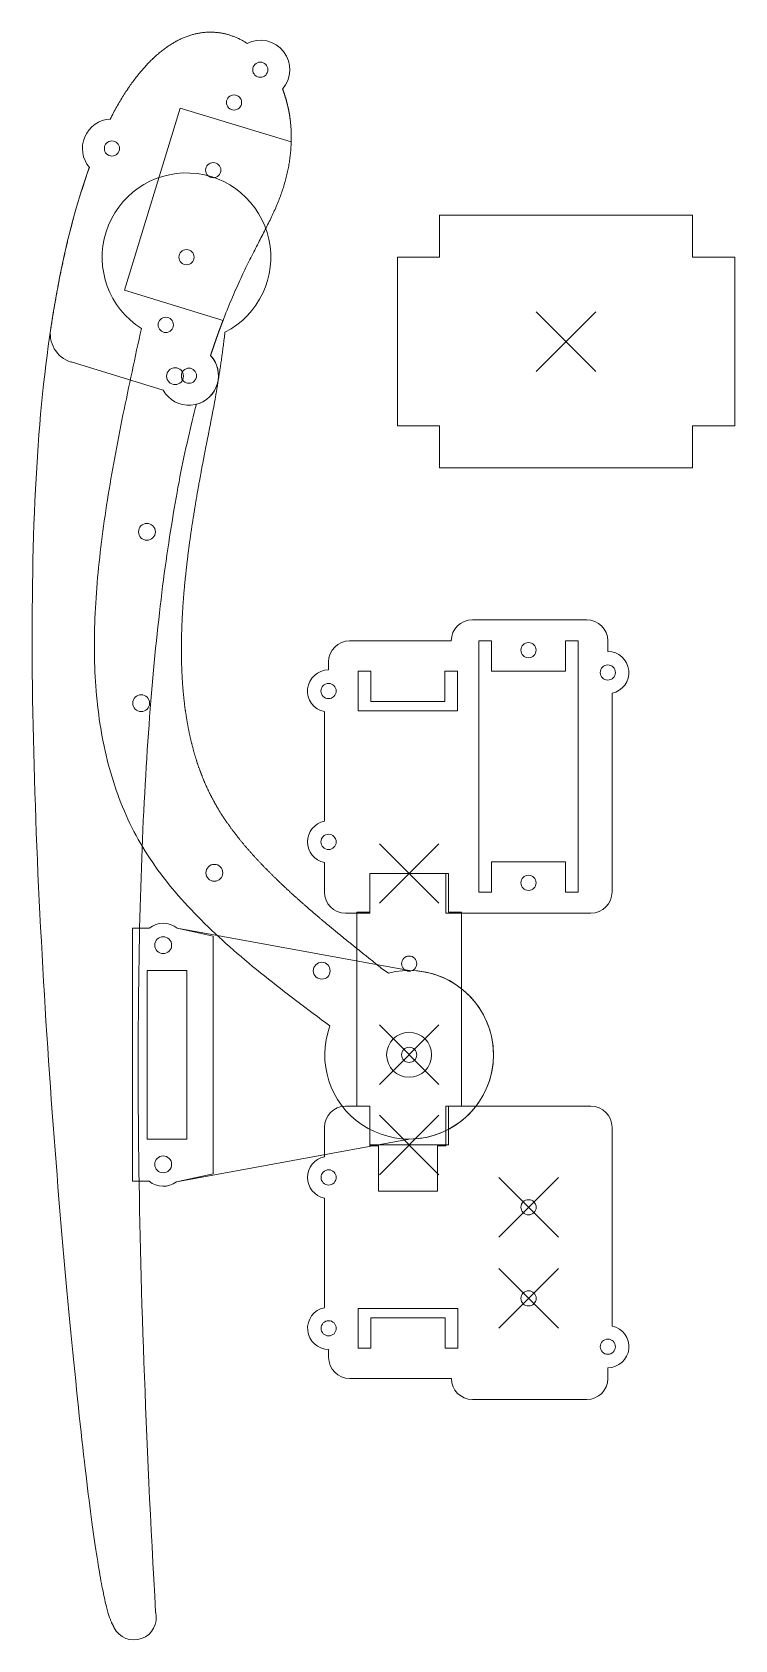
# Model space of a CAD drawing. Header units: millimetres. Extents: x -18 to 65, y -164 to 27.
import ezdxf

# ---------------------------------------------------------------- set-up
doc = ezdxf.new("R2010")
doc.units = ezdxf.units.MM
for name, color, linetype, lineweight in [('axis1', 6, 'CONTINUOUS', 0), ('axis2', 6, 'CONTINUOUS', 0), ('axis3', 6, 'CONTINUOUS', 0), ('axis4', 6, 'CONTINUOUS', 0), ('axis5', 6, 'CONTINUOUS', 0), ('axis6', 6, 'CONTINUOUS', 0), ('bbbottom', 5, 'CONTINUOUS', 0), ('bbside', 2, 'CONTINUOUS', 0), ('bbtop', 1, 'CONTINUOUS', 0), ('counterhead', 1, 'CONTINUOUS', 0), ('counterpin', 1, 'CONTINUOUS', 0), ('head', 4, 'CONTINUOUS', 0), ('headfront', 2, 'CONTINUOUS', 0), ('midpart', 3, 'CONTINUOUS', 0), ('pin', 2, 'CONTINUOUS', 0)]:
    doc.layers.add(name, color=color, linetype=linetype, lineweight=lineweight)

msp = doc.modelspace()

# ---------------------------------------------------------------- linework, layer by layer
at = {"layer": 'axis1'}
for p, q in [((22.86, -91.07), (29.93, -98.15)), ((22.86, -98.15), (29.93, -91.07))]:
    msp.add_line(p, q, dxfattribs=at)
at = {"layer": 'axis2'}
for p, q in [((22.86, -76.64), (29.93, -69.57)), ((22.86, -69.57), (29.93, -76.64))]:
    msp.add_line(p, q, dxfattribs=at)
at = {"layer": 'axis3'}
for p, q in [((22.86, -101.77), (29.93, -108.84)), ((22.86, -108.84), (29.93, -101.77))]:
    msp.add_line(p, q, dxfattribs=at)
at = {"layer": 'axis4'}
for p, q in [((37.01, -116.24), (44.08, -109.17)), ((37.01, -109.17), (44.08, -116.24))]:
    msp.add_line(p, q, dxfattribs=at)
at = {"layer": 'axis5'}
for p, q in [((37.01, -127.05), (44.08, -119.98)), ((37.01, -119.98), (44.08, -127.05))]:
    msp.add_line(p, q, dxfattribs=at)
at = {"layer": 'axis6', "color": 6}
for p, q in [((41.46, -13.54), (48.54, -6.46)), ((41.46, -6.46), (48.54, -13.54))]:
    msp.add_line(p, q, dxfattribs=at)
at = {"layer": 'bbbottom', "linetype": 'CONTINUOUS'}
for p, q in [((18.85, -100.71), (21.75, -100.71)), ((21.75, -105.41), (21.75, -100.71)), ((30.75, -100.71), (47.95, -100.71)), ((30.75, -105.41), (30.75, -100.71)), ((16.35, -103.21), (16.35, -106.71)), ((50.45, -103.21), (50.45, -126.79)), ((21.75, -105.41), (22.75, -105.41)), ((22.75, -110.81), (22.75, -105.41)), ((29.75, -105.41), (30.75, -105.41)), ((29.75, -110.81), (29.75, -105.41)), ((16.35, -111.61), (16.35, -124.61)), ((29.75, -110.81), (22.75, -110.81)), ((32.15, -124.71), (20.35, -124.71)), ((20.35, -124.71), (20.35, -129.41)), ((30.65, -125.81), (21.85, -125.81)), ((21.85, -125.81), (21.85, -129.41)), ((30.65, -125.81), (30.65, -129.41)), ((32.15, -124.71), (32.15, -129.41)), ((16.85, -129.56), (16.85, -130.51)), ((21.85, -129.41), (20.35, -129.41)), ((32.15, -129.41), (30.65, -129.41)), ((31.4, -133.01), (19.35, -133.01)), ((49.95, -131.74), (49.95, -133.01)), ((33.9, -135.51), (47.45, -135.51))]:
    msp.add_line(p, q, dxfattribs=at)
for centre in [(16.85, -109.16), (40.55, -112.7), (40.55, -123.51), (16.85, -127.06), (49.95, -129.24)]:
    msp.add_circle(centre, 0.9, dxfattribs=at)
for centre, start, end in [((18.85, -103.21), 90, 180), ((47.95, -103.21), 360, 90), ((16.85, -109.16), 101.537, 258.463), ((16.85, -127.06), 101.537, 270), ((49.95, -129.24), 270, 78.463), ((19.35, -130.51), 180, 270), ((33.9, -133.01), 180, 270), ((47.45, -133.01), 270, 360)]:
    msp.add_arc(centre, 2.5, start, end, dxfattribs=at)
at = {"layer": 'bbside', "linetype": 'CONTINUOUS'}
for p, q in [((21.74, -73.11), (21.74, -77.71)), ((21.74, -73.11), (31.04, -73.11)), ((31.04, -73.11), (31.04, -77.71)), ((21.74, -77.71), (20.19, -77.71)), ((20.19, -77.71), (20.19, -100.71)), ((32.59, -77.71), (31.04, -77.71)), ((32.59, -77.71), (32.59, -100.7)), ((21.75, -100.71), (20.19, -100.71)), ((21.75, -105.31), (21.75, -100.71)), ((31.05, -105.3), (31.05, -100.7)), ((32.59, -100.7), (31.05, -100.7)), ((21.75, -105.31), (31.05, -105.3))]:
    msp.add_line(p, q, dxfattribs=at)
for centre in [(26.39, -83.8), (26.39, -94.61)]:
    msp.add_circle(centre, 0.9, dxfattribs=at)
at = {"layer": 'bbtop', "linetype": 'CONTINUOUS'}
for p, q in [((33.89, -43.01), (47.44, -43.01)), ((31.39, -45.51), (19.34, -45.51)), ((36.14, -45.51), (34.64, -45.51)), ((34.64, -75.31), (34.64, -45.51)), ((36.14, -49.11), (36.14, -45.51)), ((46.44, -45.51), (44.94, -45.51)), ((44.94, -49.11), (44.94, -45.51)), ((46.44, -75.31), (46.44, -45.51)), ((49.94, -46.77), (49.94, -45.51)), ((16.84, -48.96), (16.84, -48.01)), ((21.84, -49.11), (20.34, -49.11)), ((20.34, -53.81), (20.34, -49.11)), ((21.84, -52.71), (21.84, -49.11)), ((32.14, -49.11), (30.64, -49.11)), ((30.64, -52.71), (30.64, -49.11)), ((32.14, -53.81), (32.14, -49.11)), ((44.94, -49.11), (36.14, -49.11)), ((30.64, -52.71), (21.84, -52.71)), ((50.44, -75.31), (50.44, -51.72)), ((16.34, -66.91), (16.34, -53.91)), ((32.14, -53.81), (20.34, -53.81)), ((16.34, -75.31), (16.34, -71.81)), ((44.94, -71.71), (36.14, -71.71)), ((36.14, -75.31), (36.14, -71.71)), ((44.94, -75.31), (44.94, -71.71)), ((21.74, -73.11), (30.74, -73.11)), ((21.74, -73.11), (21.74, -77.81)), ((30.74, -73.11), (30.74, -77.81)), ((36.14, -75.31), (34.64, -75.31)), ((46.44, -75.31), (44.94, -75.31)), ((18.84, -77.81), (21.74, -77.81)), ((30.74, -77.81), (47.94, -77.81))]:
    msp.add_line(p, q, dxfattribs=at)
for centre in [(40.54, -46.61), (49.94, -49.27), (16.84, -51.46), (16.84, -69.36), (40.54, -74.21)]:
    msp.add_circle(centre, 0.9, dxfattribs=at)
for centre, start, end in [((33.89, -45.51), 90, 180), ((47.44, -45.51), 360, 90), ((19.34, -48.01), 90, 180), ((49.94, -49.27), 281.537, 90), ((16.84, -51.46), 90, 258.463), ((16.84, -69.36), 101.537, 258.463), ((18.84, -75.31), 180, 270), ((47.94, -75.31), 270, 360)]:
    msp.add_arc(centre, 2.5, start, end, dxfattribs=at)
at = {"layer": 'counterhead', "linetype": 'CONTINUOUS'}
for p, q in [((-6.41, -79.61), (-6.41, -109.61)), ((-4.42, -79.61), (-6.41, -79.61)), ((3.14, -80.54), (-1.1, -79.61)), ((3.14, -80.54), (3.14, -108.72)), ((-4.66, -84.61), (-4.66, -104.61)), ((0.04, -84.61), (-4.66, -84.61)), ((0.04, -84.61), (0.04, -104.61)), ((0.04, -104.61), (-4.66, -104.61)), ((-4.42, -109.61), (-6.41, -109.61)), ((3.14, -108.72), (-1.19, -109.68))]:
    msp.add_line(p, q, dxfattribs=at)
for centre in [(-2.76, -81.61), (-2.76, -81.61), (-2.76, -107.61)]:
    msp.add_circle(centre, 1, dxfattribs=at)
for centre, start, end in [((-2.76, -81.61), 50.2849, 129.7151), ((-2.76, -107.61), 230.2849, 307.0923)]:
    msp.add_arc(centre, 2.6, start, end, dxfattribs=at)
at = {"layer": 'counterpin'}
for p, q in [((-2.49, 24.81), (-2.6, 24.73)), ((-2.38, 24.89), (-2.49, 24.81)), ((-2.28, 24.96), (-2.38, 24.89)), ((-2.17, 25.03), (-2.28, 24.96)), ((-2.06, 25.1), (-2.17, 25.03)), ((-1.96, 25.17), (-2.06, 25.1)), ((-1.85, 25.24), (-1.96, 25.17)), ((-1.74, 25.31), (-1.85, 25.24)), ((-1.64, 25.37), (-1.74, 25.31)), ((-1.53, 25.44), (-1.64, 25.37)), ((-1.42, 25.5), (-1.53, 25.44)), ((-1.32, 25.56), (-1.42, 25.5)), ((-1.21, 25.62), (-1.32, 25.56)), ((-1.1, 25.67), (-1.21, 25.62)), ((-1, 25.73), (-1.1, 25.67)), ((-0.89, 25.78), (-1, 25.73)), ((-0.78, 25.84), (-0.89, 25.78)), ((-0.68, 25.89), (-0.78, 25.84)), ((-0.57, 25.94), (-0.68, 25.89)), ((-0.46, 25.98), (-0.57, 25.94)), ((-0.35, 26.03), (-0.46, 25.98)), ((-0.25, 26.07), (-0.35, 26.03)), ((-0.14, 26.12), (-0.25, 26.07)), ((-0.03, 26.16), (-0.14, 26.12)), ((0.07, 26.2), (-0.03, 26.16)), ((0.18, 26.24), (0.07, 26.2)), ((0.29, 26.27), (0.18, 26.24)), ((0.39, 26.31), (0.29, 26.27)), ((0.5, 26.34), (0.39, 26.31)), ((0.61, 26.37), (0.5, 26.34)), ((0.71, 26.4), (0.61, 26.37)), ((0.82, 26.43), (0.71, 26.4)), ((0.92, 26.46), (0.82, 26.43)), ((1.03, 26.48), (0.92, 26.46)), ((1.14, 26.51), (1.03, 26.48)), ((1.24, 26.53), (1.14, 26.51)), ((1.35, 26.55), (1.24, 26.53)), ((1.45, 26.57), (1.35, 26.55)), ((1.56, 26.59), (1.45, 26.57)), ((1.67, 26.61), (1.56, 26.59)), ((1.77, 26.62), (1.67, 26.61)), ((1.88, 26.64), (1.77, 26.62)), ((1.98, 26.65), (1.88, 26.64)), ((2.09, 26.66), (1.98, 26.65)), ((2.19, 26.67), (2.09, 26.66)), ((2.3, 26.68), (2.19, 26.67)), ((2.4, 26.68), (2.3, 26.68)), ((2.51, 26.69), (2.4, 26.68)), ((2.61, 26.69), (2.51, 26.69)), ((2.71, 26.7), (2.61, 26.69)), ((2.82, 26.7), (2.71, 26.7)), ((2.92, 26.7), (2.82, 26.7)), ((3.02, 26.69), (2.92, 26.7)), ((3.13, 26.69), (3.02, 26.69)), ((3.23, 26.69), (3.13, 26.69)), ((3.33, 26.68), (3.23, 26.69)), ((3.44, 26.67), (3.33, 26.68)), ((3.54, 26.66), (3.44, 26.67)), ((3.64, 26.65), (3.54, 26.66)), ((3.74, 26.64), (3.64, 26.65)), ((3.84, 26.63), (3.74, 26.64)), ((3.94, 26.62), (3.84, 26.63)), ((4.05, 26.6), (3.94, 26.62)), ((4.15, 26.58), (4.05, 26.6)), ((4.25, 26.56), (4.15, 26.58)), ((4.35, 26.55), (4.25, 26.56)), ((4.45, 26.52), (4.35, 26.55)), ((4.55, 26.5), (4.45, 26.52)), ((4.65, 26.48), (4.55, 26.5)), ((4.74, 26.45), (4.65, 26.48)), ((4.84, 26.43), (4.74, 26.45)), ((4.94, 26.4), (4.84, 26.43)), ((5.04, 26.37), (4.94, 26.4)), ((5.14, 26.34), (5.04, 26.37)), ((5.23, 26.31), (5.14, 26.34)), ((5.33, 26.28), (5.23, 26.31)), ((5.43, 26.24), (5.33, 26.28)), ((5.52, 26.21), (5.43, 26.24)), ((5.62, 26.17), (5.52, 26.21)), ((5.71, 26.13), (5.62, 26.17)), ((5.81, 26.1), (5.71, 26.13)), ((5.9, 26.06), (5.81, 26.1)), ((6, 26.01), (5.9, 26.06)), ((6.09, 25.97), (6, 26.01)), ((6.19, 25.93), (6.09, 25.97)), ((6.28, 25.88), (6.19, 25.93)), ((6.37, 25.84), (6.28, 25.88)), ((6.46, 25.79), (6.37, 25.84)), ((6.55, 25.74), (6.46, 25.79)), ((6.65, 25.69), (6.55, 25.74)), ((6.74, 25.64), (6.65, 25.69)), ((6.83, 25.59), (6.74, 25.64)), ((6.92, 25.53), (6.83, 25.59)), ((7.01, 25.48), (6.92, 25.53)), ((7.09, 25.42), (7.01, 25.48)), ((7.18, 25.37), (7.09, 25.42)), ((-4.61, 22.94), (-4.71, 22.82)), ((-4.5, 23.05), (-4.61, 22.94)), ((-4.4, 23.15), (-4.5, 23.05)), ((-4.29, 23.26), (-4.4, 23.15)), ((-4.19, 23.36), (-4.29, 23.26)), ((-4.08, 23.47), (-4.19, 23.36)), ((-3.97, 23.57), (-4.08, 23.47)), ((-3.87, 23.67), (-3.97, 23.57)), ((-3.76, 23.77), (-3.87, 23.67)), ((-3.66, 23.86), (-3.76, 23.77)), ((-3.55, 23.96), (-3.66, 23.86)), ((-3.45, 24.05), (-3.55, 23.96)), ((-3.34, 24.14), (-3.45, 24.05)), ((-3.23, 24.23), (-3.34, 24.14)), ((-3.13, 24.32), (-3.23, 24.23)), ((-3.02, 24.4), (-3.13, 24.32)), ((-2.92, 24.49), (-3.02, 24.4)), ((-2.81, 24.57), (-2.92, 24.49)), ((-2.7, 24.65), (-2.81, 24.57)), ((-2.6, 24.73), (-2.7, 24.65)), ((-6.16, 21.09), (-6.26, 20.95)), ((-6.06, 21.22), (-6.16, 21.09)), ((-5.96, 21.36), (-6.06, 21.22)), ((-5.85, 21.49), (-5.96, 21.36)), ((-5.75, 21.62), (-5.85, 21.49)), ((-5.65, 21.75), (-5.75, 21.62)), ((-5.54, 21.87), (-5.65, 21.75)), ((-5.44, 22), (-5.54, 21.87)), ((-5.34, 22.12), (-5.44, 22)), ((-5.23, 22.24), (-5.34, 22.12)), ((-5.13, 22.36), (-5.23, 22.24)), ((-5.02, 22.48), (-5.13, 22.36)), ((-4.92, 22.6), (-5.02, 22.48)), ((-4.81, 22.71), (-4.92, 22.6)), ((-4.71, 22.82), (-4.81, 22.71)), ((-7.48, 19.17), (-7.58, 19.01)), ((-7.38, 19.33), (-7.48, 19.17)), ((-7.28, 19.48), (-7.38, 19.33)), ((-7.18, 19.64), (-7.28, 19.48)), ((-7.08, 19.79), (-7.18, 19.64)), ((-6.97, 19.94), (-7.08, 19.79)), ((-6.87, 20.09), (-6.97, 19.94)), ((-6.77, 20.24), (-6.87, 20.09)), ((-6.67, 20.39), (-6.77, 20.24)), ((-6.57, 20.53), (-6.67, 20.39)), ((-6.47, 20.67), (-6.57, 20.53)), ((-6.37, 20.81), (-6.47, 20.67)), ((-6.26, 20.95), (-6.37, 20.81)), ((11.44, 19.81), (11.39, 19.94)), ((11.48, 19.69), (11.44, 19.81)), ((11.53, 19.56), (11.48, 19.69)), ((11.57, 19.43), (11.53, 19.56)), ((11.62, 19.31), (11.57, 19.43)), ((11.66, 19.18), (11.62, 19.31)), ((11.7, 19.05), (11.66, 19.18)), ((-8.56, 17.31), (-8.66, 17.13)), ((-8.46, 17.49), (-8.56, 17.31)), ((-8.37, 17.67), (-8.46, 17.49)), ((-8.27, 17.84), (-8.37, 17.67)), ((-8.17, 18.01), (-8.27, 17.84)), ((-8.07, 18.18), (-8.17, 18.01)), ((-7.97, 18.35), (-8.07, 18.18)), ((-7.87, 18.52), (-7.97, 18.35)), ((-7.78, 18.68), (-7.87, 18.52)), ((-7.68, 18.85), (-7.78, 18.68)), ((-7.58, 19.01), (-7.68, 18.85)), ((11.74, 18.92), (11.7, 19.05)), ((11.78, 18.79), (11.74, 18.92)), ((11.82, 18.65), (11.78, 18.79)), ((11.86, 18.52), (11.82, 18.65)), ((11.89, 18.39), (11.86, 18.52)), ((11.93, 18.25), (11.89, 18.39)), ((11.96, 18.12), (11.93, 18.25)), ((11.99, 17.98), (11.96, 18.12)), ((12.02, 17.84), (11.99, 17.98)), ((12.05, 17.71), (12.02, 17.84)), ((12.08, 17.57), (12.05, 17.71)), ((12.11, 17.43), (12.08, 17.57)), ((12.14, 17.29), (12.11, 17.43)), ((12.16, 17.15), (12.14, 17.29)), ((-8.95, 16.58), (-9.04, 16.39)), ((-8.85, 16.77), (-8.95, 16.58)), ((-8.75, 16.95), (-8.85, 16.77)), ((-8.66, 17.13), (-8.75, 16.95)), ((12.19, 17.01), (12.16, 17.15)), ((12.21, 16.86), (12.19, 17.01)), ((12.23, 16.72), (12.21, 16.86)), ((12.26, 16.58), (12.23, 16.72)), ((12.27, 16.43), (12.26, 16.58)), ((12.29, 16.29), (12.27, 16.43)), ((12.31, 16.14), (12.29, 16.29)), ((12.33, 16), (12.31, 16.14)), ((12.34, 15.85), (12.33, 16)), ((12.35, 15.7), (12.34, 15.85)), ((12.37, 15.55), (12.35, 15.7)), ((12.38, 15.4), (12.37, 15.55)), ((12.39, 15.25), (12.38, 15.4)), ((12.4, 15.1), (12.39, 15.25)), ((12.39, 13.25), (12.4, 13.41)), ((12.4, 14.95), (12.4, 15.1)), ((12.41, 14.8), (12.4, 14.95)), ((12.4, 13.41), (12.41, 13.56)), ((12.41, 14.65), (12.41, 14.8)), ((12.42, 14.49), (12.41, 14.65)), ((12.41, 13.72), (12.42, 13.88)), ((12.41, 13.56), (12.41, 13.72)), ((12.42, 14.34), (12.42, 14.49)), ((12.42, 14.19), (12.42, 14.34)), ((12.42, 14.03), (12.42, 14.19)), ((12.42, 13.88), (12.42, 14.03)), ((12.19, 11.31), (12.22, 11.48)), ((12.22, 11.48), (12.24, 11.64)), ((12.24, 11.64), (12.26, 11.8)), ((12.26, 11.8), (12.28, 11.97)), ((12.28, 11.97), (12.3, 12.13)), ((12.3, 12.13), (12.32, 12.29)), ((12.32, 12.29), (12.33, 12.45)), ((12.33, 12.45), (12.35, 12.61)), ((12.35, 12.61), (12.36, 12.77)), ((12.36, 12.77), (12.37, 12.93)), ((12.37, 12.93), (12.38, 13.09)), ((12.38, 13.09), (12.39, 13.25)), ((-11.9, 9.55), (-11.94, 9.43)), ((-11.85, 9.67), (-11.9, 9.55)), ((-11.81, 9.8), (-11.85, 9.67)), ((-11.77, 9.92), (-11.81, 9.8)), ((-11.73, 10.04), (-11.77, 9.92)), ((-11.68, 10.16), (-11.73, 10.04)), ((-11.64, 10.28), (-11.68, 10.16)), ((-11.6, 10.4), (-11.64, 10.28)), ((-11.56, 10.52), (-11.6, 10.4)), ((-11.51, 10.64), (-11.56, 10.52)), ((11.82, 9.48), (11.86, 9.65)), ((11.86, 9.65), (11.9, 9.81)), ((11.9, 9.81), (11.94, 9.98)), ((11.94, 9.98), (11.97, 10.15)), ((11.97, 10.15), (12.01, 10.32)), ((12.01, 10.32), (12.04, 10.48)), ((12.04, 10.48), (12.08, 10.65)), ((12.08, 10.65), (12.11, 10.82)), ((12.11, 10.82), (12.14, 10.98)), ((12.14, 10.98), (12.16, 11.15)), ((12.16, 11.15), (12.19, 11.31)), ((-12.52, 7.66), (-12.56, 7.53)), ((-12.48, 7.79), (-12.52, 7.66)), ((-12.44, 7.92), (-12.48, 7.79)), ((-12.39, 8.05), (-12.44, 7.92)), ((-12.35, 8.17), (-12.39, 8.05)), ((-12.31, 8.3), (-12.35, 8.17)), ((-12.27, 8.43), (-12.31, 8.3)), ((-12.23, 8.56), (-12.27, 8.43)), ((-12.19, 8.68), (-12.23, 8.56)), ((-12.15, 8.81), (-12.19, 8.68)), ((-12.11, 8.93), (-12.15, 8.81)), ((-12.06, 9.06), (-12.11, 8.93)), ((-12.02, 9.18), (-12.06, 9.06)), ((-11.98, 9.31), (-12.02, 9.18)), ((-11.94, 9.43), (-11.98, 9.31)), ((11.25, 7.59), (11.31, 7.77)), ((11.31, 7.77), (11.37, 7.94)), ((11.37, 7.94), (11.43, 8.11)), ((11.43, 8.11), (11.48, 8.28)), ((11.48, 8.28), (11.53, 8.46)), ((11.53, 8.46), (11.58, 8.63)), ((11.58, 8.63), (11.63, 8.8)), ((11.63, 8.8), (11.68, 8.97)), ((11.68, 8.97), (11.73, 9.14)), ((11.73, 9.14), (11.77, 9.31)), ((11.77, 9.31), (11.82, 9.48)), ((-13.08, 5.8), (-13.11, 5.66)), ((-13.04, 5.93), (-13.08, 5.8)), ((-13, 6.07), (-13.04, 5.93)), ((-12.96, 6.2), (-13, 6.07)), ((-12.92, 6.34), (-12.96, 6.2)), ((-12.88, 6.47), (-12.92, 6.34)), ((-12.84, 6.61), (-12.88, 6.47)), ((-12.8, 6.74), (-12.84, 6.61)), ((-12.76, 6.87), (-12.8, 6.74)), ((-12.72, 7), (-12.76, 6.87)), ((-12.68, 7.14), (-12.72, 7)), ((-12.64, 7.27), (-12.68, 7.14)), ((-12.6, 7.4), (-12.64, 7.27)), ((-12.56, 7.53), (-12.6, 7.4)), ((10.49, 5.67), (10.57, 5.85)), ((10.57, 5.85), (10.64, 6.02)), ((10.64, 6.02), (10.72, 6.2)), ((10.72, 6.2), (10.79, 6.37)), ((10.79, 6.37), (10.86, 6.55)), ((10.86, 6.55), (10.93, 6.72)), ((10.93, 6.72), (11, 6.9)), ((11, 6.9), (11.06, 7.07)), ((11.06, 7.07), (11.13, 7.25)), ((11.13, 7.25), (11.19, 7.42)), ((11.19, 7.42), (11.25, 7.59)), ((-13.61, 3.84), (-13.65, 3.69)), ((-13.57, 3.98), (-13.61, 3.84)), ((-13.54, 4.12), (-13.57, 3.98)), ((-13.5, 4.26), (-13.54, 4.12)), ((-13.46, 4.41), (-13.5, 4.26)), ((-13.42, 4.55), (-13.46, 4.41)), ((-13.38, 4.69), (-13.42, 4.55)), ((-13.35, 4.83), (-13.38, 4.69)), ((-13.31, 4.97), (-13.35, 4.83)), ((-13.27, 5.11), (-13.31, 4.97)), ((-13.23, 5.24), (-13.27, 5.11)), ((-13.19, 5.38), (-13.23, 5.24)), ((-13.15, 5.52), (-13.19, 5.38)), ((-13.11, 5.66), (-13.15, 5.52)), ((9.53, 3.67), (9.62, 3.85)), ((9.62, 3.85), (9.72, 4.04)), ((9.72, 4.04), (9.81, 4.23)), ((9.81, 4.23), (9.9, 4.41)), ((9.9, 4.41), (9.99, 4.59)), ((9.99, 4.59), (10.07, 4.78)), ((10.07, 4.78), (10.16, 4.96)), ((10.16, 4.96), (10.24, 5.14)), ((10.24, 5.14), (10.33, 5.31)), ((10.33, 5.31), (10.41, 5.49)), ((10.41, 5.49), (10.49, 5.67)), ((-14.09, 1.93), (-14.12, 1.78)), ((-14.05, 2.08), (-14.09, 1.93)), ((-14.02, 2.23), (-14.05, 2.08)), ((-13.98, 2.38), (-14.02, 2.23)), ((-13.94, 2.52), (-13.98, 2.38)), ((-13.91, 2.67), (-13.94, 2.52)), ((-13.87, 2.82), (-13.91, 2.67)), ((-13.83, 2.97), (-13.87, 2.82)), ((-13.8, 3.11), (-13.83, 2.97)), ((-13.76, 3.26), (-13.8, 3.11)), ((-13.72, 3.4), (-13.76, 3.26)), ((-13.69, 3.55), (-13.72, 3.4)), ((-13.65, 3.69), (-13.69, 3.55)), ((8.62, 1.9), (8.73, 2.1)), ((8.73, 2.1), (8.83, 2.3)), ((8.83, 2.3), (8.94, 2.5)), ((8.94, 2.5), (9.04, 2.7)), ((9.04, 2.7), (9.14, 2.9)), ((9.14, 2.9), (9.24, 3.09)), ((9.24, 3.09), (9.34, 3.29)), ((9.34, 3.29), (9.43, 3.48)), ((9.43, 3.48), (9.53, 3.67)), ((-14.51, 0.1), (-14.55, -0.06)), ((-14.48, 0.25), (-14.51, 0.1)), ((-14.44, 0.41), (-14.48, 0.25)), ((-14.41, 0.56), (-14.44, 0.41)), ((-14.37, 0.72), (-14.41, 0.56)), ((-14.34, 0.87), (-14.37, 0.72)), ((-14.3, 1.02), (-14.34, 0.87)), ((-14.27, 1.17), (-14.3, 1.02)), ((-14.23, 1.33), (-14.27, 1.17)), ((-14.2, 1.48), (-14.23, 1.33)), ((-14.16, 1.63), (-14.2, 1.48)), ((-14.12, 1.78), (-14.16, 1.63)), ((7.63, -0.06), (7.74, 0.17)), ((7.74, 0.17), (7.86, 0.4)), ((7.86, 0.4), (7.97, 0.62)), ((7.97, 0.62), (8.08, 0.84)), ((8.08, 0.84), (8.19, 1.05)), ((8.19, 1.05), (8.3, 1.27)), ((8.3, 1.27), (8.41, 1.48)), ((8.41, 1.48), (8.52, 1.69)), ((8.52, 1.69), (8.62, 1.9)), ((-14.91, -1.81), (-14.95, -1.97)), ((-14.88, -1.65), (-14.91, -1.81)), ((-14.85, -1.49), (-14.88, -1.65)), ((-14.82, -1.33), (-14.85, -1.49)), ((-14.78, -1.17), (-14.82, -1.33)), ((-14.75, -1.01), (-14.78, -1.17)), ((-14.72, -0.85), (-14.75, -1.01)), ((-14.68, -0.69), (-14.72, -0.85)), ((-14.65, -0.53), (-14.68, -0.69)), ((-14.61, -0.37), (-14.65, -0.53)), ((-14.58, -0.22), (-14.61, -0.37)), ((-14.55, -0.06), (-14.58, -0.22)), ((6.68, -1.99), (6.81, -1.74)), ((6.81, -1.74), (6.93, -1.49)), ((6.93, -1.49), (7.04, -1.24)), ((7.04, -1.24), (7.16, -1)), ((7.16, -1), (7.28, -0.76)), ((7.28, -0.76), (7.4, -0.52)), ((7.4, -0.52), (7.51, -0.29)), ((7.51, -0.29), (7.63, -0.06)), ((-15.3, -3.79), (-15.33, -3.96)), ((-15.27, -3.62), (-15.3, -3.79)), ((-15.24, -3.45), (-15.27, -3.62)), ((-15.2, -3.29), (-15.24, -3.45)), ((-15.17, -3.12), (-15.2, -3.29)), ((-15.14, -2.96), (-15.17, -3.12)), ((-15.11, -2.79), (-15.14, -2.96)), ((-15.08, -2.63), (-15.11, -2.79)), ((-15.05, -2.46), (-15.08, -2.63)), ((-15.01, -2.3), (-15.05, -2.46)), ((-14.98, -2.13), (-15.01, -2.3)), ((-14.95, -1.97), (-14.98, -2.13)), ((5.82, -3.88), (5.95, -3.6)), ((5.95, -3.6), (6.07, -3.32)), ((6.07, -3.32), (6.19, -3.05)), ((6.19, -3.05), (6.32, -2.78)), ((6.32, -2.78), (6.44, -2.51)), ((6.44, -2.51), (6.56, -2.25)), ((6.56, -2.25), (6.68, -1.99)), ((-15.63, -5.67), (-15.66, -5.84)), ((-15.6, -5.49), (-15.63, -5.67)), ((-15.57, -5.32), (-15.6, -5.49)), ((-15.54, -5.15), (-15.57, -5.32)), ((-15.51, -4.98), (-15.54, -5.15)), ((-15.48, -4.81), (-15.51, -4.98)), ((-15.45, -4.64), (-15.48, -4.81)), ((-15.42, -4.47), (-15.45, -4.64)), ((-15.39, -4.3), (-15.42, -4.47)), ((-15.36, -4.13), (-15.39, -4.3)), ((-15.33, -3.96), (-15.36, -4.13)), ((4.93, -5.97), (5.06, -5.66)), ((5.06, -5.66), (5.19, -5.35)), ((5.19, -5.35), (5.32, -5.05)), ((5.32, -5.05), (5.44, -4.75)), ((5.44, -4.75), (5.57, -4.45)), ((5.57, -4.45), (5.7, -4.16)), ((5.7, -4.16), (5.82, -3.88)), ((-15.95, -7.61), (-15.98, -7.79)), ((-15.92, -7.43), (-15.95, -7.61)), ((-15.9, -7.25), (-15.92, -7.43)), ((-15.87, -7.07), (-15.9, -7.25)), ((-15.84, -6.9), (-15.87, -7.07)), ((-15.81, -6.72), (-15.84, -6.9)), ((-15.78, -6.54), (-15.81, -6.72)), ((-15.75, -6.37), (-15.78, -6.54)), ((-15.72, -6.19), (-15.75, -6.37)), ((-15.69, -6.02), (-15.72, -6.19)), ((-15.66, -5.84), (-15.69, -6.02)), ((4.16, -7.95), (4.29, -7.61)), ((4.29, -7.61), (4.42, -7.27)), ((4.42, -7.27), (4.55, -6.94)), ((4.55, -6.94), (4.67, -6.61)), ((4.67, -6.61), (4.8, -6.29)), ((4.8, -6.29), (4.93, -5.97)), ((-16.03, -8.15), (-16.06, -8.33)), ((-16.01, -7.97), (-16.03, -8.15)), ((-15.98, -7.79), (-16.01, -7.97)), ((3.51, -9.74), (3.64, -9.37)), ((3.64, -9.37), (3.77, -9.01)), ((3.77, -9.01), (3.9, -8.65)), ((3.9, -8.65), (4.03, -8.3)), ((4.03, -8.3), (4.16, -7.95)), ((2.85, -11.67), (2.98, -11.28)), ((2.98, -11.28), (3.11, -10.88)), ((3.11, -10.88), (3.24, -10.5)), ((3.24, -10.5), (3.37, -10.12)), ((3.37, -10.12), (3.51, -9.74))]:
    msp.add_line(p, q, dxfattribs=at)
at = {"layer": 'counterpin', "linetype": 'CONTINUOUS'}
msp.add_line((-13.67, -12.43), (-2.76, -15.78), dxfattribs=at)
for centre in [(8.75, 22.24), (-8.84, 12.9), (3.17, 10.33), (0, 0), (0.29, -14.06)]:
    msp.add_circle(centre, 0.9, dxfattribs=at)
for centre, start, end in [((8.75, 22.24), 318.8591, 116.6563), ((-8.84, 12.9), 93.261, 220.2915), ((-12.65, -9.09), 167.5306, 252.9472), ((0.29, -14.06), 209.4756, 42.9144)]:
    msp.add_arc(centre, 3.5, start, end, dxfattribs=at)
at = {"layer": 'head', "linetype": 'CONTINUOUS'}
for p, q in [((-6.41, -79.61), (-6.41, -109.61)), ((-4.42, -79.61), (-6.41, -79.61)), ((26.39, -84.61), (-1.1, -79.61)), ((-4.66, -84.61), (-4.66, -104.61)), ((0.04, -84.61), (-4.66, -84.61)), ((0.04, -84.61), (0.04, -104.61)), ((0.04, -104.61), (-4.66, -104.61)), ((26.39, -104.61), (-1.19, -109.68)), ((-4.42, -109.61), (-6.41, -109.61))]:
    msp.add_line(p, q, dxfattribs=at)
for centre, radius in [((-2.76, -81.61), 1), ((26.39, -94.61), 2.67), ((-2.76, -107.61), 1)]:
    msp.add_circle(centre, radius, dxfattribs=at)
for centre, radius, start, end in [((-2.76, -81.61), 2.6, 50.2849, 129.7151), ((26.39, -94.61), 10, 270, 90), ((-2.76, -107.61), 2.6, 230.2849, 307.0923)]:
    msp.add_arc(centre, radius, start, end, dxfattribs=at)
at = {"layer": 'headfront'}
for p, q in [((30, 0), (30, 5)), ((30, 5), (60, 5)), ((60, 5), (60, 0)), ((25, 0), (30, 0)), ((60, 0), (65, 0)), ((65, 0), (65, -20)), ((30, -20), (25, -20)), ((30, -25), (30, -20)), ((65, -20), (60, -20)), ((60, -20), (60, -25)), ((60, -25), (30, -25))]:
    msp.add_line(p, q, dxfattribs=at)
at = {"layer": 'headfront', "linetype": 'CONTINUOUS'}
msp.add_line((25, 0), (25, -20), dxfattribs=at)
at = {"layer": 'midpart', "linetype": 'CONTINUOUS'}
for p, q in [((-5.49, -9.09), (-5.63, -9.74)), ((-5.35, -8.45), (-5.49, -9.09)), ((4.49, -9.49), (4.46, -9.68)), ((4.51, -9.29), (4.49, -9.49)), ((4.54, -9.1), (4.51, -9.29)), ((4.56, -8.9), (4.54, -9.1)), ((-5.91, -11.02), (-6.05, -11.66)), ((-5.77, -10.38), (-5.91, -11.02)), ((-5.63, -9.74), (-5.77, -10.38)), ((4.25, -11.34), (4.22, -11.51)), ((4.27, -11.16), (4.25, -11.34)), ((4.3, -10.98), (4.27, -11.16)), ((4.32, -10.8), (4.3, -10.98)), ((4.34, -10.62), (4.32, -10.8)), ((4.37, -10.43), (4.34, -10.62)), ((4.39, -10.25), (4.37, -10.43)), ((4.42, -10.06), (4.39, -10.25)), ((4.44, -9.87), (4.42, -10.06)), ((4.46, -9.68), (4.44, -9.87)), ((-6.32, -12.94), (-6.46, -13.58)), ((-6.18, -12.3), (-6.32, -12.94)), ((-6.05, -11.66), (-6.18, -12.3)), ((3.96, -13.34), (3.94, -13.5)), ((3.99, -13.18), (3.96, -13.34)), ((4.01, -13.02), (3.99, -13.18)), ((4.03, -12.86), (4.01, -13.02)), ((4.06, -12.7), (4.03, -12.86)), ((4.08, -12.53), (4.06, -12.7)), ((4.1, -12.37), (4.08, -12.53)), ((4.13, -12.2), (4.1, -12.37)), ((4.15, -12.03), (4.13, -12.2)), ((4.18, -11.86), (4.15, -12.03)), ((4.2, -11.69), (4.18, -11.86)), ((4.22, -11.51), (4.2, -11.69)), ((-6.73, -14.86), (-6.87, -15.5)), ((-6.6, -14.22), (-6.73, -14.86)), ((-6.46, -13.58), (-6.6, -14.22)), ((3.68, -15.14), (3.66, -15.28)), ((3.7, -15), (3.68, -15.14)), ((3.73, -14.85), (3.7, -15)), ((3.75, -14.71), (3.73, -14.85)), ((3.77, -14.56), (3.75, -14.71)), ((3.8, -14.41), (3.77, -14.56)), ((3.82, -14.26), (3.8, -14.41)), ((3.84, -14.11), (3.82, -14.26)), ((3.87, -13.96), (3.84, -14.11)), ((3.89, -13.81), (3.87, -13.96)), ((3.91, -13.65), (3.89, -13.81)), ((3.94, -13.5), (3.91, -13.65)), ((-7.13, -16.78), (-7.27, -17.42)), ((-7, -16.14), (-7.13, -16.78)), ((-6.87, -15.5), (-7, -16.14)), ((3.33, -17.16), (3.31, -17.29)), ((3.35, -17.04), (3.33, -17.16)), ((3.38, -16.91), (3.35, -17.04)), ((3.4, -16.78), (3.38, -16.91)), ((3.42, -16.65), (3.4, -16.78)), ((3.45, -16.51), (3.42, -16.65)), ((3.47, -16.38), (3.45, -16.51)), ((3.49, -16.25), (3.47, -16.38)), ((3.52, -16.11), (3.49, -16.25)), ((3.54, -15.98), (3.52, -16.11)), ((3.56, -15.84), (3.54, -15.98)), ((3.59, -15.7), (3.56, -15.84)), ((3.61, -15.56), (3.59, -15.7)), ((3.63, -15.43), (3.61, -15.56)), ((3.66, -15.28), (3.63, -15.43)), ((-7.53, -18.69), (-7.65, -19.33)), ((-7.4, -18.06), (-7.53, -18.69)), ((-7.27, -17.42), (-7.4, -18.06)), ((2.99, -18.99), (2.97, -19.11)), ((3.01, -18.87), (2.99, -18.99)), ((3.03, -18.75), (3.01, -18.87)), ((3.06, -18.64), (3.03, -18.75)), ((3.08, -18.52), (3.06, -18.64)), ((3.1, -18.4), (3.08, -18.52)), ((3.12, -18.28), (3.1, -18.4)), ((3.15, -18.16), (3.12, -18.28)), ((3.17, -18.04), (3.15, -18.16)), ((3.19, -17.91), (3.17, -18.04)), ((3.22, -17.79), (3.19, -17.91)), ((3.24, -17.67), (3.22, -17.79)), ((3.26, -17.54), (3.24, -17.67)), ((3.28, -17.42), (3.26, -17.54)), ((3.31, -17.29), (3.28, -17.42)), ((-7.91, -20.6), (-8.03, -21.24)), ((-7.78, -19.97), (-7.91, -20.6)), ((-7.65, -19.33), (-7.78, -19.97)), ((2.61, -20.91), (2.59, -21.02)), ((2.63, -20.8), (2.61, -20.91)), ((2.65, -20.69), (2.63, -20.8)), ((2.68, -20.58), (2.65, -20.69)), ((2.7, -20.47), (2.68, -20.58)), ((2.72, -20.35), (2.7, -20.47)), ((2.74, -20.24), (2.72, -20.35)), ((2.77, -20.13), (2.74, -20.24)), ((2.79, -20.02), (2.77, -20.13)), ((2.81, -19.91), (2.79, -20.02)), ((2.83, -19.79), (2.81, -19.91)), ((2.85, -19.68), (2.83, -19.79)), ((2.88, -19.57), (2.85, -19.68)), ((2.9, -19.45), (2.88, -19.57)), ((2.92, -19.34), (2.9, -19.45)), ((2.94, -19.22), (2.92, -19.34)), ((2.97, -19.11), (2.94, -19.22)), ((-8.27, -22.5), (-8.39, -23.14)), ((-8.15, -21.87), (-8.27, -22.5)), ((-8.03, -21.24), (-8.15, -21.87)), ((2.22, -22.86), (2.2, -22.97)), ((2.25, -22.76), (2.22, -22.86)), ((2.27, -22.65), (2.25, -22.76)), ((2.29, -22.54), (2.27, -22.65)), ((2.31, -22.43), (2.29, -22.54)), ((2.33, -22.32), (2.31, -22.43)), ((2.35, -22.21), (2.33, -22.32)), ((2.37, -22.11), (2.35, -22.21)), ((2.39, -22), (2.37, -22.11)), ((2.42, -21.89), (2.39, -22)), ((2.44, -21.78), (2.42, -21.89)), ((2.46, -21.67), (2.44, -21.78)), ((2.48, -21.56), (2.46, -21.67)), ((2.5, -21.45), (2.48, -21.56)), ((2.52, -21.35), (2.5, -21.45)), ((2.55, -21.24), (2.52, -21.35)), ((2.57, -21.13), (2.55, -21.24)), ((2.59, -21.02), (2.57, -21.13)), ((-8.62, -24.4), (-8.74, -25.03)), ((-8.51, -23.77), (-8.62, -24.4)), ((-8.39, -23.14), (-8.51, -23.77)), ((1.87, -24.69), (1.85, -24.8)), ((1.89, -24.59), (1.87, -24.69)), ((1.92, -24.48), (1.89, -24.59)), ((1.94, -24.37), (1.92, -24.48)), ((1.96, -24.26), (1.94, -24.37)), ((1.98, -24.16), (1.96, -24.26)), ((2, -24.05), (1.98, -24.16)), ((2.02, -23.94), (2, -24.05)), ((2.04, -23.83), (2.02, -23.94)), ((2.06, -23.73), (2.04, -23.83)), ((2.08, -23.62), (2.06, -23.73)), ((2.1, -23.51), (2.08, -23.62)), ((2.12, -23.4), (2.1, -23.51)), ((2.14, -23.3), (2.12, -23.4)), ((2.16, -23.19), (2.14, -23.3)), ((2.18, -23.08), (2.16, -23.19)), ((2.2, -22.97), (2.18, -23.08)), ((-8.96, -26.29), (-9.06, -26.91)), ((-8.85, -25.66), (-8.96, -26.29)), ((-8.74, -25.03), (-8.85, -25.66)), ((1.52, -26.61), (1.5, -26.72)), ((1.54, -26.51), (1.52, -26.61)), ((1.56, -26.4), (1.54, -26.51)), ((1.58, -26.29), (1.56, -26.4)), ((1.6, -26.19), (1.58, -26.29)), ((1.62, -26.08), (1.6, -26.19)), ((1.64, -25.98), (1.62, -26.08)), ((1.66, -25.87), (1.64, -25.98)), ((1.68, -25.76), (1.66, -25.87)), ((1.7, -25.66), (1.68, -25.76)), ((1.72, -25.55), (1.7, -25.66)), ((1.74, -25.44), (1.72, -25.55)), ((1.75, -25.34), (1.74, -25.44)), ((1.77, -25.23), (1.75, -25.34)), ((1.79, -25.12), (1.77, -25.23)), ((1.81, -25.01), (1.79, -25.12)), ((1.83, -24.91), (1.81, -25.01)), ((1.85, -24.8), (1.83, -24.91)), ((-9.27, -28.17), (-9.37, -28.79)), ((-9.17, -27.54), (-9.27, -28.17)), ((-9.06, -26.91), (-9.17, -27.54)), ((1.19, -28.51), (1.17, -28.62)), ((1.21, -28.41), (1.19, -28.51)), ((1.22, -28.3), (1.21, -28.41)), ((1.24, -28.2), (1.22, -28.3)), ((1.26, -28.09), (1.24, -28.2)), ((1.28, -27.99), (1.26, -28.09)), ((1.3, -27.88), (1.28, -27.99)), ((1.32, -27.78), (1.3, -27.88)), ((1.33, -27.67), (1.32, -27.78)), ((1.35, -27.57), (1.33, -27.67)), ((1.37, -27.46), (1.35, -27.57)), ((1.39, -27.35), (1.37, -27.46)), ((1.41, -27.25), (1.39, -27.35)), ((1.43, -27.14), (1.41, -27.25)), ((1.45, -27.04), (1.43, -27.14)), ((1.46, -26.93), (1.45, -27.04)), ((1.48, -26.82), (1.46, -26.93)), ((1.5, -26.72), (1.48, -26.82)), ((-9.56, -30.04), (-9.66, -30.66)), ((-9.47, -29.41), (-9.56, -30.04)), ((-9.37, -28.79), (-9.47, -29.41)), ((0.86, -30.5), (0.85, -30.6)), ((0.88, -30.39), (0.86, -30.5)), ((0.89, -30.29), (0.88, -30.39)), ((0.91, -30.19), (0.89, -30.29)), ((0.93, -30.08), (0.91, -30.19)), ((0.95, -29.98), (0.93, -30.08)), ((0.96, -29.87), (0.95, -29.98)), ((0.98, -29.77), (0.96, -29.87)), ((1, -29.66), (0.98, -29.77)), ((1.01, -29.56), (1, -29.66)), ((1.03, -29.46), (1.01, -29.56)), ((1.05, -29.35), (1.03, -29.46)), ((1.07, -29.25), (1.05, -29.35)), ((1.08, -29.14), (1.07, -29.25)), ((1.1, -29.04), (1.08, -29.14)), ((1.12, -28.93), (1.1, -29.04)), ((1.14, -28.83), (1.12, -28.93)), ((1.15, -28.72), (1.14, -28.83)), ((1.17, -28.62), (1.15, -28.72)), ((-9.83, -31.9), (-9.92, -32.51)), ((-9.75, -31.28), (-9.83, -31.9)), ((-9.66, -30.66), (-9.75, -31.28)), ((0.58, -32.35), (0.56, -32.46)), ((0.59, -32.25), (0.58, -32.35)), ((0.61, -32.15), (0.59, -32.25)), ((0.62, -32.05), (0.61, -32.15)), ((0.64, -31.94), (0.62, -32.05)), ((0.65, -31.84), (0.64, -31.94)), ((0.67, -31.74), (0.65, -31.84)), ((0.68, -31.63), (0.67, -31.74)), ((0.7, -31.53), (0.68, -31.63)), ((0.72, -31.43), (0.7, -31.53)), ((0.73, -31.33), (0.72, -31.43)), ((0.75, -31.22), (0.73, -31.33)), ((0.76, -31.12), (0.75, -31.22)), ((0.78, -31.02), (0.76, -31.12)), ((0.8, -30.91), (0.78, -31.02)), ((0.81, -30.81), (0.8, -30.91)), ((0.83, -30.7), (0.81, -30.81)), ((0.85, -30.6), (0.83, -30.7)), ((-10.08, -33.75), (-10.15, -34.36)), ((-10, -33.13), (-10.08, -33.75)), ((-9.92, -32.51), (-10, -33.13)), ((0.3, -34.29), (0.29, -34.39)), ((0.32, -34.19), (0.3, -34.29)), ((0.33, -34.09), (0.32, -34.19)), ((0.35, -33.98), (0.33, -34.09)), ((0.36, -33.88), (0.35, -33.98)), ((0.37, -33.78), (0.36, -33.88)), ((0.39, -33.68), (0.37, -33.78)), ((0.4, -33.58), (0.39, -33.68)), ((0.42, -33.48), (0.4, -33.58)), ((0.43, -33.38), (0.42, -33.48)), ((0.44, -33.27), (0.43, -33.38)), ((0.46, -33.17), (0.44, -33.27)), ((0.47, -33.07), (0.46, -33.17)), ((0.49, -32.97), (0.47, -33.07)), ((0.5, -32.87), (0.49, -32.97)), ((0.52, -32.76), (0.5, -32.87)), ((0.53, -32.66), (0.52, -32.76)), ((0.55, -32.56), (0.53, -32.66)), ((0.56, -32.46), (0.55, -32.56)), ((-10.36, -36.19), (-10.42, -36.8)), ((-10.29, -35.58), (-10.36, -36.19)), ((-10.22, -34.97), (-10.29, -35.58)), ((-10.15, -34.36), (-10.22, -34.97)), ((0.06, -36.19), (0.05, -36.29)), ((0.08, -36.1), (0.06, -36.19)), ((0.09, -36), (0.08, -36.1)), ((0.1, -35.9), (0.09, -36)), ((0.11, -35.8), (0.1, -35.9)), ((0.12, -35.7), (0.11, -35.8)), ((0.14, -35.6), (0.12, -35.7)), ((0.15, -35.5), (0.14, -35.6)), ((0.16, -35.4), (0.15, -35.5)), ((0.17, -35.3), (0.16, -35.4)), ((0.19, -35.2), (0.17, -35.3)), ((0.2, -35.09), (0.19, -35.2)), ((0.21, -34.99), (0.2, -35.09)), ((0.22, -34.89), (0.21, -34.99)), ((0.24, -34.79), (0.22, -34.89)), ((0.25, -34.69), (0.24, -34.79)), ((0.26, -34.59), (0.25, -34.69)), ((0.28, -34.49), (0.26, -34.59)), ((0.29, -34.39), (0.28, -34.49)), ((-10.54, -38.01), (-10.59, -38.62)), ((-10.48, -37.41), (-10.54, -38.01)), ((-10.42, -36.8), (-10.48, -37.41)), ((-0.14, -38.07), (-0.15, -38.17)), ((-0.13, -37.97), (-0.14, -38.07)), ((-0.12, -37.88), (-0.13, -37.97)), ((-0.11, -37.78), (-0.12, -37.88)), ((-0.1, -37.68), (-0.11, -37.78)), ((-0.09, -37.58), (-0.1, -37.68)), ((-0.08, -37.48), (-0.09, -37.58)), ((-0.07, -37.38), (-0.08, -37.48)), ((-0.06, -37.29), (-0.07, -37.38)), ((-0.05, -37.19), (-0.06, -37.29)), ((-0.04, -37.09), (-0.05, -37.19)), ((-0.03, -36.99), (-0.04, -37.09)), ((-0.02, -36.89), (-0.03, -36.99)), ((-0.01, -36.79), (-0.02, -36.89)), ((0.01, -36.69), (-0.01, -36.79)), ((0.02, -36.59), (0.01, -36.69)), ((0.03, -36.49), (0.02, -36.59)), ((0.04, -36.39), (0.03, -36.49)), ((0.05, -36.29), (0.04, -36.39)), ((-10.68, -39.82), (-10.72, -40.42)), ((-10.64, -39.22), (-10.68, -39.82)), ((-10.59, -38.62), (-10.64, -39.22)), ((-0.32, -40.01), (-0.33, -40.11)), ((-0.31, -39.92), (-0.32, -40.01)), ((-0.3, -39.72), (-0.31, -39.82)), ((-0.31, -39.82), (-0.31, -39.92)), ((-0.29, -39.63), (-0.3, -39.72)), ((-0.28, -39.53), (-0.29, -39.63)), ((-0.27, -39.43), (-0.28, -39.53)), ((-0.26, -39.34), (-0.27, -39.43)), ((-0.25, -39.24), (-0.26, -39.34)), ((-0.24, -39.05), (-0.25, -39.14)), ((-0.25, -39.14), (-0.25, -39.24)), ((-0.23, -38.95), (-0.24, -39.05)), ((-0.22, -38.85), (-0.23, -38.95)), ((-0.21, -38.76), (-0.22, -38.85)), ((-0.2, -38.66), (-0.21, -38.76)), ((-0.19, -38.56), (-0.2, -38.66)), ((-0.18, -38.46), (-0.19, -38.56)), ((-0.17, -38.36), (-0.18, -38.46)), ((-0.16, -38.27), (-0.17, -38.36)), ((-0.15, -38.17), (-0.16, -38.27)), ((-10.8, -41.61), (-10.83, -42.21)), ((-10.76, -41.02), (-10.8, -41.61)), ((-10.72, -40.42), (-10.76, -41.02)), ((-0.45, -41.82), (-0.46, -41.92)), ((-0.46, -41.92), (-0.46, -42.01)), ((-0.44, -41.63), (-0.45, -41.73)), ((-0.45, -41.73), (-0.45, -41.82)), ((-0.43, -41.54), (-0.44, -41.63)), ((-0.42, -41.35), (-0.43, -41.44)), ((-0.43, -41.44), (-0.43, -41.54)), ((-0.41, -41.16), (-0.42, -41.25)), ((-0.42, -41.25), (-0.42, -41.35)), ((-0.4, -41.06), (-0.41, -41.16)), ((-0.39, -40.87), (-0.4, -40.97)), ((-0.4, -40.97), (-0.4, -41.06)), ((-0.38, -40.78), (-0.39, -40.87)), ((-0.37, -40.68), (-0.38, -40.78)), ((-0.36, -40.49), (-0.37, -40.59)), ((-0.37, -40.59), (-0.37, -40.68)), ((-0.35, -40.4), (-0.36, -40.49)), ((-0.34, -40.3), (-0.35, -40.4)), ((-0.33, -40.11), (-0.34, -40.2)), ((-0.34, -40.2), (-0.34, -40.3)), ((-10.87, -43.39), (-10.89, -43.98)), ((-10.85, -42.8), (-10.87, -43.39)), ((-10.83, -42.21), (-10.85, -42.8)), ((-0.55, -43.78), (-0.56, -43.87)), ((-0.54, -43.6), (-0.55, -43.69)), ((-0.55, -43.69), (-0.55, -43.78)), ((-0.53, -43.32), (-0.54, -43.41)), ((-0.54, -43.41), (-0.54, -43.5)), ((-0.54, -43.5), (-0.54, -43.6)), ((-0.52, -43.13), (-0.53, -43.23)), ((-0.53, -43.23), (-0.53, -43.32)), ((-0.51, -42.85), (-0.52, -42.95)), ((-0.52, -42.95), (-0.52, -43.04)), ((-0.52, -43.04), (-0.52, -43.13)), ((-0.5, -42.67), (-0.51, -42.76)), ((-0.51, -42.76), (-0.51, -42.85)), ((-0.49, -42.48), (-0.5, -42.57)), ((-0.5, -42.57), (-0.5, -42.67)), ((-0.48, -42.29), (-0.49, -42.39)), ((-0.49, -42.39), (-0.49, -42.48)), ((-0.47, -42.1), (-0.48, -42.2)), ((-0.48, -42.2), (-0.48, -42.29)), ((-0.46, -42.01), (-0.47, -42.1)), ((-10.91, -45.15), (-10.92, -45.73)), ((-10.92, -45.73), (-10.92, -46.31)), ((-10.9, -44.56), (-10.91, -45.15)), ((-10.89, -43.98), (-10.9, -44.56)), ((-0.59, -45.24), (-0.6, -45.33)), ((-0.6, -45.33), (-0.6, -45.42)), ((-0.6, -45.42), (-0.6, -45.51)), ((-0.6, -45.51), (-0.6, -45.6)), ((-0.6, -45.6), (-0.6, -45.69)), ((-0.6, -45.69), (-0.6, -45.78)), ((-0.58, -44.79), (-0.59, -44.88)), ((-0.59, -44.88), (-0.59, -44.97)), ((-0.59, -44.97), (-0.59, -45.06)), ((-0.59, -45.06), (-0.59, -45.15)), ((-0.59, -45.15), (-0.59, -45.24)), ((-0.57, -44.42), (-0.58, -44.52)), ((-0.58, -44.52), (-0.58, -44.61)), ((-0.58, -44.61), (-0.58, -44.7)), ((-0.58, -44.7), (-0.58, -44.79)), ((-0.56, -44.15), (-0.57, -44.24)), ((-0.57, -44.24), (-0.57, -44.33)), ((-0.57, -44.33), (-0.57, -44.42)), ((-0.56, -43.87), (-0.56, -43.97)), ((-0.56, -43.97), (-0.56, -44.06)), ((-0.56, -44.06), (-0.56, -44.15)), ((-10.92, -46.31), (-10.91, -46.89)), ((-10.91, -46.89), (-10.9, -47.47)), ((-10.9, -47.47), (-10.89, -48.05)), ((-0.6, -46.23), (-0.61, -46.32)), ((-0.61, -46.32), (-0.61, -46.41)), ((-0.61, -46.41), (-0.61, -46.5)), ((-0.61, -46.5), (-0.61, -46.59)), ((-0.61, -46.59), (-0.61, -46.68)), ((-0.61, -46.68), (-0.6, -46.77)), ((-0.6, -45.78), (-0.6, -45.87)), ((-0.6, -45.87), (-0.6, -45.96)), ((-0.6, -45.96), (-0.6, -46.05)), ((-0.6, -46.05), (-0.6, -46.14)), ((-0.6, -46.14), (-0.6, -46.23)), ((-0.6, -46.77), (-0.6, -46.85)), ((-0.6, -46.85), (-0.6, -46.94)), ((-0.6, -46.94), (-0.6, -47.03)), ((-0.6, -47.03), (-0.6, -47.12)), ((-0.6, -47.12), (-0.6, -47.21)), ((-0.6, -47.21), (-0.6, -47.3)), ((-0.6, -47.3), (-0.6, -47.38)), ((-0.6, -47.38), (-0.6, -47.47)), ((-0.6, -47.47), (-0.6, -47.56)), ((-0.6, -47.56), (-0.6, -47.65)), ((-0.6, -47.65), (-0.59, -47.73)), ((-10.89, -48.05), (-10.87, -48.62)), ((-10.87, -48.62), (-10.85, -49.19)), ((-10.85, -49.19), (-10.82, -49.76)), ((-0.59, -47.73), (-0.59, -47.82)), ((-0.59, -47.82), (-0.59, -47.91)), ((-0.59, -47.91), (-0.59, -48)), ((-0.59, -48), (-0.59, -48.08)), ((-0.59, -48.08), (-0.58, -48.17)), ((-0.58, -48.17), (-0.58, -48.26)), ((-0.58, -48.26), (-0.58, -48.34)), ((-0.58, -48.34), (-0.58, -48.43)), ((-0.58, -48.43), (-0.57, -48.52)), ((-0.57, -48.52), (-0.57, -48.6)), ((-0.57, -48.6), (-0.57, -48.69)), ((-0.57, -48.69), (-0.56, -48.77)), ((-0.56, -48.77), (-0.56, -48.86)), ((-0.56, -48.86), (-0.56, -48.95)), ((-0.56, -48.95), (-0.55, -49.03)), ((-0.55, -49.03), (-0.55, -49.12)), ((-0.55, -49.12), (-0.55, -49.2)), ((-0.55, -49.2), (-0.54, -49.29)), ((-0.54, -49.29), (-0.54, -49.37)), ((-0.54, -49.37), (-0.53, -49.46)), ((-0.53, -49.46), (-0.53, -49.54)), ((-0.53, -49.54), (-0.53, -49.63)), ((-10.82, -49.76), (-10.79, -50.33)), ((-10.79, -50.33), (-10.75, -50.89)), ((-10.75, -50.89), (-10.71, -51.45)), ((-10.71, -51.45), (-10.66, -52.01)), ((-0.53, -49.63), (-0.52, -49.71)), ((-0.52, -49.71), (-0.52, -49.8)), ((-0.52, -49.8), (-0.51, -49.88)), ((-0.51, -49.88), (-0.51, -49.97)), ((-0.51, -49.97), (-0.5, -50.05)), ((-0.5, -50.05), (-0.5, -50.13)), ((-0.5, -50.13), (-0.49, -50.22)), ((-0.49, -50.22), (-0.49, -50.3)), ((-0.49, -50.3), (-0.48, -50.39)), ((-0.48, -50.39), (-0.47, -50.47)), ((-0.47, -50.47), (-0.47, -50.55)), ((-0.47, -50.55), (-0.46, -50.64)), ((-0.46, -50.64), (-0.46, -50.72)), ((-0.46, -50.72), (-0.45, -50.8)), ((-0.45, -50.8), (-0.44, -50.89)), ((-0.44, -50.89), (-0.44, -50.97)), ((-0.44, -50.97), (-0.43, -51.05)), ((-0.43, -51.05), (-0.42, -51.14)), ((-0.42, -51.14), (-0.42, -51.22)), ((-0.42, -51.22), (-0.41, -51.3)), ((-0.41, -51.3), (-0.4, -51.38)), ((-0.4, -51.38), (-0.4, -51.46)), ((-0.4, -51.46), (-0.39, -51.55)), ((-10.66, -52.01), (-10.61, -52.57)), ((-10.61, -52.57), (-10.55, -53.13)), ((-10.55, -53.13), (-10.48, -53.68)), ((-0.39, -51.55), (-0.38, -51.63)), ((-0.38, -51.63), (-0.37, -51.71)), ((-0.37, -51.71), (-0.37, -51.79)), ((-0.37, -51.79), (-0.36, -51.87)), ((-0.36, -51.87), (-0.35, -51.96)), ((-0.35, -51.96), (-0.34, -52.04)), ((-0.34, -52.04), (-0.33, -52.12)), ((-0.33, -52.12), (-0.33, -52.2)), ((-0.33, -52.2), (-0.32, -52.28)), ((-0.32, -52.28), (-0.31, -52.36)), ((-0.31, -52.36), (-0.3, -52.44)), ((-0.3, -52.44), (-0.29, -52.52)), ((-0.29, -52.52), (-0.28, -52.6)), ((-0.28, -52.6), (-0.27, -52.68)), ((-0.27, -52.68), (-0.26, -52.76)), ((-0.26, -52.76), (-0.25, -52.84)), ((-0.25, -52.84), (-0.25, -52.92)), ((-0.25, -52.92), (-0.24, -53)), ((-0.24, -53), (-0.23, -53.08)), ((-0.23, -53.08), (-0.22, -53.16)), ((-0.22, -53.16), (-0.21, -53.24)), ((-0.21, -53.24), (-0.2, -53.32)), ((-0.2, -53.32), (-0.19, -53.4)), ((-10.48, -53.68), (-10.41, -54.23)), ((-10.41, -54.23), (-10.34, -54.78)), ((-10.34, -54.78), (-10.26, -55.33)), ((-0.19, -53.4), (-0.18, -53.48)), ((-0.18, -53.48), (-0.16, -53.56)), ((-0.16, -53.56), (-0.15, -53.64)), ((-0.15, -53.64), (-0.14, -53.72)), ((-0.14, -53.72), (-0.13, -53.79)), ((-0.13, -53.79), (-0.12, -53.87)), ((-0.12, -53.87), (-0.11, -53.95)), ((-0.11, -53.95), (-0.1, -54.03)), ((-0.1, -54.03), (-0.09, -54.11)), ((-0.09, -54.11), (-0.08, -54.18)), ((-0.08, -54.18), (-0.06, -54.26)), ((-0.06, -54.26), (-0.05, -54.34)), ((-0.05, -54.34), (-0.04, -54.42)), ((-0.04, -54.42), (-0.03, -54.49)), ((-0.03, -54.49), (-0.02, -54.57)), ((-0.02, -54.57), (0, -54.65)), ((0, -54.65), (0.01, -54.73)), ((0.01, -54.73), (0.02, -54.8)), ((0.02, -54.8), (0.03, -54.88)), ((0.03, -54.88), (0.05, -54.96)), ((0.05, -54.96), (0.06, -55.03)), ((0.06, -55.03), (0.07, -55.11)), ((0.07, -55.11), (0.09, -55.19)), ((0.09, -55.19), (0.1, -55.26)), ((0.1, -55.26), (0.11, -55.34)), ((-10.26, -55.33), (-10.17, -55.87)), ((-10.17, -55.87), (-10.08, -56.41)), ((-10.08, -56.41), (-9.98, -56.95)), ((-9.98, -56.95), (-9.88, -57.49)), ((0.11, -55.34), (0.13, -55.41)), ((0.13, -55.41), (0.14, -55.49)), ((0.14, -55.49), (0.16, -55.56)), ((0.16, -55.56), (0.17, -55.64)), ((0.17, -55.64), (0.18, -55.72)), ((0.18, -55.72), (0.2, -55.79)), ((0.2, -55.79), (0.21, -55.87)), ((0.21, -55.87), (0.23, -55.94)), ((0.23, -55.94), (0.24, -56.02)), ((0.24, -56.02), (0.26, -56.09)), ((0.26, -56.09), (0.27, -56.16)), ((0.27, -56.16), (0.29, -56.24)), ((0.29, -56.24), (0.3, -56.31)), ((0.3, -56.31), (0.32, -56.39)), ((0.32, -56.39), (0.33, -56.46)), ((0.33, -56.46), (0.35, -56.54)), ((0.35, -56.54), (0.37, -56.61)), ((0.37, -56.61), (0.38, -56.68)), ((0.38, -56.68), (0.4, -56.76)), ((0.4, -56.76), (0.41, -56.83)), ((0.41, -56.83), (0.43, -56.9)), ((0.43, -56.9), (0.45, -56.98)), ((0.45, -56.98), (0.46, -57.05)), ((0.46, -57.05), (0.48, -57.12)), ((0.48, -57.12), (0.5, -57.2)), ((0.5, -57.2), (0.51, -57.27)), ((-9.88, -57.49), (-9.77, -58.02)), ((-9.77, -58.02), (-9.66, -58.55)), ((-9.66, -58.55), (-9.53, -59.08)), ((-9.53, -59.08), (-9.41, -59.61)), ((0.51, -57.27), (0.53, -57.34)), ((0.53, -57.34), (0.55, -57.41)), ((0.55, -57.41), (0.57, -57.49)), ((0.57, -57.49), (0.58, -57.56)), ((0.58, -57.56), (0.6, -57.63)), ((0.6, -57.63), (0.62, -57.7)), ((0.62, -57.7), (0.64, -57.77)), ((0.64, -57.77), (0.66, -57.84)), ((0.66, -57.84), (0.67, -57.92)), ((0.67, -57.92), (0.69, -57.99)), ((0.69, -57.99), (0.71, -58.06)), ((0.71, -58.06), (0.73, -58.13)), ((0.73, -58.13), (0.75, -58.2)), ((0.75, -58.2), (0.77, -58.27)), ((0.77, -58.27), (0.79, -58.34)), ((0.79, -58.34), (0.8, -58.41)), ((0.8, -58.41), (0.82, -58.48)), ((0.82, -58.48), (0.84, -58.55)), ((0.84, -58.55), (0.86, -58.62)), ((0.86, -58.62), (0.88, -58.69)), ((0.88, -58.69), (0.9, -58.76)), ((0.9, -58.76), (0.92, -58.83)), ((0.92, -58.83), (0.94, -58.9)), ((0.94, -58.9), (0.96, -58.97)), ((0.96, -58.97), (0.98, -59.04)), ((0.98, -59.04), (1, -59.11)), ((1, -59.11), (1.03, -59.18)), ((-9.41, -59.61), (-9.27, -60.13)), ((-9.27, -60.13), (-9.13, -60.65)), ((-9.13, -60.65), (-8.99, -61.17)), ((1.03, -59.18), (1.05, -59.25)), ((1.05, -59.25), (1.07, -59.32)), ((1.07, -59.32), (1.09, -59.39)), ((1.09, -59.39), (1.11, -59.46)), ((1.11, -59.46), (1.13, -59.53)), ((1.13, -59.53), (1.15, -59.6)), ((1.15, -59.6), (1.17, -59.66)), ((1.17, -59.66), (1.2, -59.73)), ((1.2, -59.73), (1.22, -59.8)), ((1.22, -59.8), (1.24, -59.87)), ((1.24, -59.87), (1.26, -59.94)), ((1.26, -59.94), (1.28, -60)), ((1.28, -60), (1.31, -60.07)), ((1.31, -60.07), (1.33, -60.14)), ((1.33, -60.14), (1.35, -60.21)), ((1.35, -60.21), (1.37, -60.28)), ((1.37, -60.28), (1.4, -60.34)), ((1.4, -60.34), (1.42, -60.41)), ((1.42, -60.41), (1.44, -60.48)), ((1.44, -60.48), (1.47, -60.54)), ((1.47, -60.54), (1.49, -60.61)), ((1.49, -60.61), (1.52, -60.68)), ((1.52, -60.68), (1.54, -60.74)), ((1.54, -60.74), (1.56, -60.81)), ((1.56, -60.81), (1.59, -60.88)), ((1.59, -60.88), (1.61, -60.94)), ((1.61, -60.94), (1.64, -61.01)), ((1.64, -61.01), (1.66, -61.07)), ((-8.99, -61.17), (-8.83, -61.69)), ((-8.83, -61.69), (-8.67, -62.2)), ((-8.67, -62.2), (-8.51, -62.71)), ((-8.51, -62.71), (-8.34, -63.21)), ((1.66, -61.07), (1.69, -61.14)), ((1.69, -61.14), (1.71, -61.21)), ((1.71, -61.21), (1.74, -61.27)), ((1.74, -61.27), (1.76, -61.34)), ((1.76, -61.34), (1.79, -61.4)), ((1.79, -61.4), (1.81, -61.47)), ((1.81, -61.47), (1.84, -61.53)), ((1.84, -61.53), (1.86, -61.6)), ((1.86, -61.6), (1.89, -61.66)), ((1.89, -61.66), (1.91, -61.73)), ((1.91, -61.73), (1.94, -61.79)), ((1.94, -61.79), (1.97, -61.86)), ((1.97, -61.86), (1.99, -61.92)), ((1.99, -61.92), (2.02, -61.99)), ((2.02, -61.99), (2.05, -62.05)), ((2.05, -62.05), (2.07, -62.11)), ((2.07, -62.11), (2.1, -62.18)), ((2.1, -62.18), (2.13, -62.24)), ((2.13, -62.24), (2.15, -62.31)), ((2.15, -62.31), (2.18, -62.37)), ((2.18, -62.37), (2.21, -62.43)), ((2.21, -62.43), (2.24, -62.5)), ((2.24, -62.5), (2.26, -62.56)), ((2.26, -62.56), (2.29, -62.62)), ((2.29, -62.62), (2.32, -62.69)), ((2.32, -62.69), (2.35, -62.75)), ((2.35, -62.75), (2.38, -62.81)), ((2.38, -62.81), (2.41, -62.88)), ((2.41, -62.88), (2.43, -62.94)), ((-8.34, -63.21), (-8.16, -63.72)), ((-8.16, -63.72), (-7.97, -64.22)), ((-7.97, -64.22), (-7.78, -64.72)), ((-7.78, -64.72), (-7.58, -65.21)), ((2.43, -62.94), (2.46, -63)), ((2.46, -63), (2.49, -63.06)), ((2.49, -63.06), (2.52, -63.13)), ((2.52, -63.13), (2.55, -63.19)), ((2.55, -63.19), (2.58, -63.25)), ((2.58, -63.25), (2.61, -63.31)), ((2.61, -63.31), (2.64, -63.38)), ((2.64, -63.38), (2.67, -63.44)), ((2.67, -63.44), (2.7, -63.5)), ((2.7, -63.5), (2.73, -63.56)), ((2.73, -63.56), (2.76, -63.62)), ((2.76, -63.62), (2.79, -63.69)), ((2.79, -63.69), (2.82, -63.75)), ((2.82, -63.75), (2.85, -63.81)), ((2.85, -63.81), (2.88, -63.87)), ((2.88, -63.87), (2.92, -63.93)), ((2.92, -63.93), (2.95, -63.99)), ((2.95, -63.99), (2.98, -64.05)), ((2.98, -64.05), (3.01, -64.11)), ((3.01, -64.11), (3.04, -64.17)), ((3.04, -64.17), (3.07, -64.24)), ((3.07, -64.24), (3.11, -64.3)), ((3.11, -64.3), (3.14, -64.36)), ((3.14, -64.36), (3.17, -64.42)), ((3.17, -64.42), (3.2, -64.48)), ((3.2, -64.48), (3.24, -64.54)), ((3.24, -64.54), (3.27, -64.6)), ((3.27, -64.6), (3.3, -64.66)), ((3.3, -64.66), (3.33, -64.72)), ((3.33, -64.72), (3.37, -64.78)), ((3.37, -64.78), (3.4, -64.84)), ((3.4, -64.84), (3.44, -64.9)), ((-7.58, -65.21), (-7.37, -65.7)), ((-7.37, -65.7), (-7.16, -66.19)), ((-7.16, -66.19), (-6.94, -66.68)), ((-6.94, -66.68), (-6.71, -67.16)), ((3.44, -64.9), (3.47, -64.96)), ((3.47, -64.96), (3.5, -65.02)), ((3.5, -65.02), (3.54, -65.08)), ((3.54, -65.08), (3.57, -65.14)), ((3.57, -65.14), (3.61, -65.2)), ((3.61, -65.2), (3.64, -65.25)), ((3.64, -65.25), (3.68, -65.31)), ((3.68, -65.31), (3.71, -65.37)), ((3.71, -65.37), (3.75, -65.43)), ((3.75, -65.43), (3.78, -65.49)), ((3.78, -65.49), (3.82, -65.55)), ((3.82, -65.55), (3.85, -65.61)), ((3.85, -65.61), (3.89, -65.67)), ((3.89, -65.67), (3.93, -65.73)), ((3.93, -65.73), (3.96, -65.79)), ((3.96, -65.79), (4, -65.85)), ((4, -65.85), (4.04, -65.91)), ((4.04, -65.91), (4.07, -65.97)), ((4.07, -65.97), (4.11, -66.03)), ((4.11, -66.03), (4.15, -66.09)), ((4.15, -66.09), (4.19, -66.15)), ((4.19, -66.15), (4.23, -66.21)), ((4.23, -66.21), (4.27, -66.27)), ((4.27, -66.27), (4.3, -66.33)), ((4.3, -66.33), (4.34, -66.39)), ((4.34, -66.39), (4.38, -66.45)), ((4.38, -66.45), (4.42, -66.51)), ((4.42, -66.51), (4.46, -66.57)), ((4.46, -66.57), (4.5, -66.63)), ((4.5, -66.63), (4.54, -66.69)), ((4.54, -66.69), (4.58, -66.75)), ((4.58, -66.75), (4.62, -66.81)), ((-6.71, -67.16), (-6.47, -67.64)), ((-6.47, -67.64), (-6.23, -68.11)), ((-6.23, -68.11), (-5.98, -68.59)), ((-5.98, -68.59), (-5.72, -69.06)), ((4.62, -66.81), (4.66, -66.87)), ((4.66, -66.87), (4.71, -66.93)), ((4.71, -66.93), (4.75, -66.99)), ((4.75, -66.99), (4.79, -67.05)), ((4.79, -67.05), (4.83, -67.11)), ((4.83, -67.11), (4.87, -67.17)), ((4.87, -67.17), (4.92, -67.23)), ((4.92, -67.23), (4.96, -67.29)), ((4.96, -67.29), (5, -67.35)), ((5, -67.35), (5.04, -67.41)), ((5.04, -67.41), (5.09, -67.47)), ((5.09, -67.47), (5.13, -67.53)), ((5.13, -67.53), (5.18, -67.59)), ((5.18, -67.59), (5.22, -67.65)), ((5.22, -67.65), (5.26, -67.71)), ((5.26, -67.71), (5.31, -67.77)), ((5.31, -67.77), (5.35, -67.83)), ((5.35, -67.83), (5.4, -67.89)), ((5.4, -67.89), (5.44, -67.95)), ((5.44, -67.95), (5.49, -68.01)), ((5.49, -68.01), (5.53, -68.08)), ((5.53, -68.08), (5.58, -68.14)), ((5.58, -68.14), (5.63, -68.2)), ((5.63, -68.2), (5.67, -68.26)), ((5.67, -68.26), (5.72, -68.32)), ((5.72, -68.32), (5.77, -68.38)), ((5.77, -68.38), (5.81, -68.44)), ((5.81, -68.44), (5.86, -68.5)), ((5.86, -68.5), (5.91, -68.56)), ((5.91, -68.56), (5.95, -68.62)), ((5.95, -68.62), (6, -68.68)), ((-5.72, -69.06), (-5.46, -69.52)), ((-5.46, -69.52), (-5.18, -69.99)), ((-5.18, -69.99), (-4.9, -70.45)), ((-4.9, -70.45), (-4.61, -70.9)), ((6, -68.68), (6.05, -68.75)), ((6.05, -68.75), (6.1, -68.81)), ((6.1, -68.81), (6.15, -68.87)), ((6.15, -68.87), (6.2, -68.93)), ((6.2, -68.93), (6.25, -68.99)), ((6.25, -68.99), (6.3, -69.05)), ((6.3, -69.05), (6.34, -69.11)), ((6.34, -69.11), (6.39, -69.17)), ((6.39, -69.17), (6.44, -69.24)), ((6.44, -69.24), (6.49, -69.3)), ((6.49, -69.3), (6.55, -69.36)), ((6.55, -69.36), (6.6, -69.42)), ((6.6, -69.42), (6.65, -69.48)), ((6.65, -69.48), (6.7, -69.54)), ((6.7, -69.54), (6.75, -69.6)), ((6.75, -69.6), (6.8, -69.67)), ((6.8, -69.67), (6.85, -69.73)), ((6.85, -69.73), (6.9, -69.79)), ((6.9, -69.79), (6.96, -69.85)), ((6.96, -69.85), (7.01, -69.91)), ((7.01, -69.91), (7.06, -69.97)), ((7.06, -69.97), (7.11, -70.04)), ((7.11, -70.04), (7.17, -70.1)), ((7.17, -70.1), (7.22, -70.16)), ((7.22, -70.16), (7.27, -70.22)), ((7.27, -70.22), (7.33, -70.28)), ((7.33, -70.28), (7.38, -70.35)), ((7.38, -70.35), (7.44, -70.41)), ((7.44, -70.41), (7.49, -70.47)), ((7.49, -70.47), (7.55, -70.53)), ((7.55, -70.53), (7.6, -70.59)), ((-4.61, -70.9), (-4.32, -71.36)), ((-4.32, -71.36), (-4.01, -71.81)), ((-4.01, -71.81), (-3.7, -72.25)), ((-3.7, -72.25), (-3.39, -72.7)), ((7.6, -70.59), (7.66, -70.66)), ((7.66, -70.66), (7.71, -70.72)), ((7.71, -70.72), (7.77, -70.78)), ((7.77, -70.78), (7.82, -70.84)), ((7.82, -70.84), (7.88, -70.9)), ((7.88, -70.9), (7.93, -70.97)), ((7.93, -70.97), (7.99, -71.03)), ((7.99, -71.03), (8.05, -71.09)), ((8.05, -71.09), (8.1, -71.15)), ((8.1, -71.15), (8.16, -71.21)), ((8.16, -71.21), (8.22, -71.28)), ((8.22, -71.28), (8.28, -71.34)), ((8.28, -71.34), (8.33, -71.4)), ((8.33, -71.4), (8.39, -71.46)), ((8.39, -71.46), (8.45, -71.53)), ((8.45, -71.53), (8.51, -71.59)), ((8.51, -71.59), (8.57, -71.65)), ((8.57, -71.65), (8.62, -71.71)), ((8.62, -71.71), (8.68, -71.78)), ((8.68, -71.78), (8.74, -71.84)), ((8.74, -71.84), (8.8, -71.9)), ((8.8, -71.9), (8.86, -71.96)), ((8.86, -71.96), (8.92, -72.03)), ((8.92, -72.03), (8.98, -72.09)), ((8.98, -72.09), (9.04, -72.15)), ((9.04, -72.15), (9.1, -72.21)), ((9.1, -72.21), (9.16, -72.28)), ((9.16, -72.28), (9.22, -72.34)), ((9.22, -72.34), (9.28, -72.4)), ((9.28, -72.4), (9.34, -72.46)), ((9.34, -72.46), (9.41, -72.53)), ((-3.39, -72.7), (-3.06, -73.14)), ((-3.06, -73.14), (-2.73, -73.58)), ((-2.73, -73.58), (-2.39, -74.01)), ((-2.39, -74.01), (-2.05, -74.44)), ((9.41, -72.53), (9.47, -72.59)), ((9.47, -72.59), (9.53, -72.65)), ((9.53, -72.65), (9.59, -72.72)), ((9.59, -72.72), (9.65, -72.78)), ((9.65, -72.78), (9.71, -72.84)), ((9.71, -72.84), (9.78, -72.9)), ((9.78, -72.9), (9.84, -72.97)), ((9.84, -72.97), (9.9, -73.03)), ((9.9, -73.03), (9.97, -73.09)), ((9.97, -73.09), (10.03, -73.16)), ((10.03, -73.16), (10.09, -73.22)), ((10.09, -73.22), (10.16, -73.28)), ((10.16, -73.28), (10.22, -73.34)), ((10.22, -73.34), (10.28, -73.41)), ((10.28, -73.41), (10.35, -73.47)), ((10.35, -73.47), (10.41, -73.53)), ((10.41, -73.53), (10.48, -73.6)), ((10.48, -73.6), (10.54, -73.66)), ((10.54, -73.66), (10.61, -73.72)), ((10.61, -73.72), (10.67, -73.79)), ((10.67, -73.79), (10.74, -73.85)), ((10.74, -73.85), (10.8, -73.91)), ((10.8, -73.91), (10.87, -73.98)), ((10.87, -73.98), (10.93, -74.04)), ((10.93, -74.04), (11, -74.1)), ((11, -74.1), (11.07, -74.17)), ((11.07, -74.17), (11.13, -74.23)), ((11.13, -74.23), (11.2, -74.29)), ((11.2, -74.29), (11.26, -74.36)), ((11.26, -74.36), (11.33, -74.42)), ((-2.05, -74.44), (-1.7, -74.87)), ((-1.7, -74.87), (-1.34, -75.3)), ((-1.34, -75.3), (-0.97, -75.72)), ((-0.97, -75.72), (-0.6, -76.14)), ((-0.6, -76.14), (-0.23, -76.56)), ((11.33, -74.42), (11.4, -74.48)), ((11.4, -74.48), (11.47, -74.55)), ((11.47, -74.55), (11.53, -74.61)), ((11.53, -74.61), (11.6, -74.67)), ((11.6, -74.67), (11.67, -74.74)), ((11.67, -74.74), (11.74, -74.8)), ((11.74, -74.8), (11.8, -74.86)), ((11.8, -74.86), (11.87, -74.93)), ((11.87, -74.93), (11.94, -74.99)), ((11.94, -74.99), (12.01, -75.05)), ((12.01, -75.05), (12.08, -75.12)), ((12.08, -75.12), (12.15, -75.18)), ((12.15, -75.18), (12.22, -75.24)), ((12.22, -75.24), (12.29, -75.31)), ((12.29, -75.31), (12.36, -75.37)), ((12.36, -75.37), (12.42, -75.44)), ((12.42, -75.44), (12.49, -75.5)), ((12.49, -75.5), (12.56, -75.56)), ((12.56, -75.56), (12.63, -75.63)), ((12.63, -75.63), (12.7, -75.69)), ((12.7, -75.69), (12.78, -75.75)), ((12.78, -75.75), (12.85, -75.82)), ((12.85, -75.82), (12.92, -75.88)), ((12.92, -75.88), (12.99, -75.95)), ((12.99, -75.95), (13.06, -76.01)), ((13.06, -76.01), (13.13, -76.07)), ((13.13, -76.07), (13.2, -76.14)), ((13.2, -76.14), (13.27, -76.2)), ((13.27, -76.2), (13.34, -76.27)), ((13.34, -76.27), (13.42, -76.33)), ((-0.23, -76.56), (0.15, -76.98)), ((0.15, -76.98), (0.54, -77.39)), ((0.54, -77.39), (0.93, -77.8)), ((0.93, -77.8), (1.33, -78.21)), ((13.42, -76.33), (13.49, -76.39)), ((13.49, -76.39), (13.56, -76.46)), ((13.56, -76.46), (13.63, -76.52)), ((13.63, -76.52), (13.7, -76.59)), ((13.7, -76.59), (13.78, -76.65)), ((13.78, -76.65), (13.85, -76.71)), ((13.85, -76.71), (13.92, -76.78)), ((13.92, -76.78), (14, -76.84)), ((14, -76.84), (14.07, -76.91)), ((14.07, -76.91), (14.14, -76.97)), ((14.14, -76.97), (14.22, -77.03)), ((14.22, -77.03), (14.29, -77.1)), ((14.29, -77.1), (14.36, -77.16)), ((14.36, -77.16), (14.44, -77.23)), ((14.44, -77.23), (14.51, -77.29)), ((14.51, -77.29), (14.59, -77.36)), ((14.59, -77.36), (14.66, -77.42)), ((14.66, -77.42), (14.73, -77.48)), ((14.73, -77.48), (14.81, -77.55)), ((14.81, -77.55), (14.88, -77.61)), ((14.88, -77.61), (14.96, -77.68)), ((14.96, -77.68), (15.03, -77.74)), ((15.03, -77.74), (15.11, -77.81)), ((15.11, -77.81), (15.18, -77.87)), ((15.18, -77.87), (15.26, -77.93)), ((15.26, -77.93), (15.34, -78)), ((15.34, -78), (15.41, -78.06)), ((15.41, -78.06), (15.49, -78.13)), ((15.49, -78.13), (15.56, -78.19)), ((1.33, -78.21), (1.73, -78.62)), ((1.73, -78.62), (2.14, -79.02)), ((2.14, -79.02), (2.55, -79.43)), ((2.55, -79.43), (2.97, -79.83)), ((2.97, -79.83), (3.39, -80.23)), ((15.56, -78.19), (15.64, -78.26)), ((15.64, -78.26), (15.71, -78.32)), ((15.71, -78.32), (15.79, -78.39)), ((15.79, -78.39), (15.87, -78.45)), ((15.87, -78.45), (15.94, -78.52)), ((15.94, -78.52), (16.02, -78.58)), ((16.02, -78.58), (16.1, -78.65)), ((16.1, -78.65), (16.17, -78.71)), ((16.17, -78.71), (16.25, -78.77)), ((16.25, -78.77), (16.33, -78.84)), ((16.33, -78.84), (16.41, -78.9)), ((16.41, -78.9), (16.48, -78.97)), ((16.48, -78.97), (16.56, -79.03)), ((16.56, -79.03), (16.64, -79.1)), ((16.64, -79.1), (16.72, -79.16)), ((16.72, -79.16), (16.79, -79.23)), ((16.79, -79.23), (16.87, -79.29)), ((16.87, -79.29), (16.95, -79.36)), ((16.95, -79.36), (17.03, -79.42)), ((17.03, -79.42), (17.11, -79.49)), ((17.11, -79.49), (17.19, -79.55)), ((17.19, -79.55), (17.26, -79.62)), ((17.26, -79.62), (17.34, -79.68)), ((17.34, -79.68), (17.42, -79.75)), ((17.42, -79.75), (17.5, -79.81)), ((17.5, -79.81), (17.58, -79.88)), ((17.58, -79.88), (17.66, -79.94)), ((17.66, -79.94), (17.74, -80.01)), ((17.74, -80.01), (17.82, -80.08)), ((17.82, -80.08), (17.9, -80.14)), ((3.39, -80.23), (3.82, -80.62)), ((3.82, -80.62), (4.25, -81.02)), ((4.25, -81.02), (4.68, -81.41)), ((4.68, -81.41), (5.12, -81.8)), ((5.12, -81.8), (5.57, -82.19)), ((17.9, -80.14), (17.98, -80.21)), ((17.98, -80.21), (18.06, -80.27)), ((18.06, -80.27), (18.14, -80.34)), ((18.14, -80.34), (18.22, -80.4)), ((18.22, -80.4), (18.3, -80.47)), ((18.3, -80.47), (18.38, -80.53)), ((18.38, -80.53), (18.46, -80.6)), ((18.46, -80.6), (18.54, -80.66)), ((18.54, -80.66), (18.62, -80.73)), ((18.62, -80.73), (18.7, -80.8)), ((18.7, -80.8), (18.78, -80.86)), ((18.78, -80.86), (18.86, -80.93)), ((18.86, -80.93), (18.94, -80.99)), ((18.94, -80.99), (19.02, -81.06)), ((19.02, -81.06), (19.1, -81.12)), ((19.1, -81.12), (19.18, -81.19)), ((19.18, -81.19), (19.26, -81.26)), ((19.26, -81.26), (19.35, -81.32)), ((19.35, -81.32), (19.43, -81.39)), ((19.43, -81.39), (19.51, -81.45)), ((19.51, -81.45), (19.59, -81.52)), ((19.59, -81.52), (19.67, -81.58)), ((19.67, -81.58), (19.75, -81.65)), ((19.75, -81.65), (19.84, -81.72)), ((19.84, -81.72), (19.92, -81.78)), ((19.92, -81.78), (20, -81.85)), ((20, -81.85), (20.08, -81.91)), ((20.08, -81.91), (20.16, -81.98)), ((20.16, -81.98), (20.25, -82.05)), ((5.57, -82.19), (6.01, -82.58)), ((6.01, -82.58), (6.46, -82.97)), ((6.46, -82.97), (6.92, -83.35)), ((6.92, -83.35), (7.37, -83.73)), ((7.37, -83.73), (7.83, -84.12)), ((20.25, -82.05), (20.33, -82.11)), ((20.33, -82.11), (20.41, -82.18)), ((20.41, -82.18), (20.49, -82.25)), ((20.49, -82.25), (20.58, -82.31)), ((20.58, -82.31), (20.66, -82.38)), ((20.66, -82.38), (20.74, -82.44)), ((20.74, -82.44), (20.82, -82.51)), ((20.82, -82.51), (20.91, -82.58)), ((20.91, -82.58), (20.99, -82.64)), ((20.99, -82.64), (21.07, -82.71)), ((21.07, -82.71), (21.16, -82.78)), ((21.16, -82.78), (21.24, -82.84)), ((21.24, -82.84), (21.32, -82.91)), ((21.32, -82.91), (21.4, -82.98)), ((21.4, -82.98), (21.49, -83.04)), ((21.49, -83.04), (21.57, -83.11)), ((21.57, -83.11), (21.66, -83.18)), ((21.66, -83.18), (21.74, -83.24)), ((21.74, -83.24), (21.82, -83.31)), ((21.82, -83.31), (21.91, -83.38)), ((21.91, -83.38), (21.99, -83.44)), ((21.99, -83.44), (22.07, -83.51)), ((22.07, -83.51), (22.16, -83.58)), ((22.16, -83.58), (22.24, -83.65)), ((22.24, -83.65), (22.33, -83.71)), ((22.33, -83.71), (22.41, -83.78)), ((22.41, -83.78), (22.49, -83.85)), ((22.49, -83.85), (22.58, -83.91)), ((7.83, -84.12), (8.3, -84.5)), ((8.3, -84.5), (8.76, -84.88)), ((8.76, -84.88), (9.23, -85.25)), ((9.23, -85.25), (9.7, -85.63)), ((9.7, -85.63), (10.18, -86.01)), ((22.58, -83.91), (22.66, -83.98)), ((22.66, -83.98), (22.75, -84.05)), ((22.75, -84.05), (22.83, -84.12)), ((22.83, -84.12), (22.92, -84.18)), ((22.92, -84.18), (23, -84.25)), ((23, -84.25), (23.08, -84.32)), ((23.08, -84.32), (23.94, -84.92)), ((10.18, -86.01), (10.65, -86.38)), ((10.65, -86.38), (11.13, -86.76)), ((11.13, -86.76), (11.61, -87.13)), ((11.61, -87.13), (12.1, -87.5)), ((12.1, -87.5), (12.58, -87.87)), ((12.58, -87.87), (13.07, -88.24)), ((13.07, -88.24), (13.55, -88.61)), ((13.55, -88.61), (14.04, -88.98)), ((14.04, -88.98), (14.53, -89.35)), ((14.53, -89.35), (15.02, -89.72)), ((15.02, -89.72), (15.51, -90.09)), ((15.51, -90.09), (16.01, -90.46)), ((16.01, -90.46), (16.5, -90.83)), ((16.5, -90.83), (16.99, -91.19))]:
    msp.add_line(p, q, dxfattribs=at)
for centre, radius in [((0, 0), 0.9), ((-1.36, -14.11), 1), ((-4.69, -32.58), 1), ((-5.38, -52.9), 1), ((3.3, -73.02), 1), ((16.03, -84.64), 1), ((26.39, -94.61), 0.9)]:
    msp.add_circle(centre, radius, dxfattribs=at)
for centre, start, end in [((0, 0), 297.1308, 237.6837), ((26.39, -94.61), 160.0262, 104.1893)]:
    msp.add_arc(centre, 10, start, end, dxfattribs=at)
at = {"layer": 'pin'}
for p, q in [((-2.49, 24.81), (-2.6, 24.73)), ((-2.38, 24.89), (-2.49, 24.81)), ((-2.28, 24.96), (-2.38, 24.89)), ((-2.17, 25.03), (-2.28, 24.96)), ((-2.06, 25.1), (-2.17, 25.03)), ((-1.96, 25.17), (-2.06, 25.1)), ((-1.85, 25.24), (-1.96, 25.17)), ((-1.74, 25.31), (-1.85, 25.24)), ((-1.64, 25.37), (-1.74, 25.31)), ((-1.53, 25.44), (-1.64, 25.37)), ((-1.42, 25.5), (-1.53, 25.44)), ((-1.32, 25.56), (-1.42, 25.5)), ((-1.21, 25.62), (-1.32, 25.56)), ((-1.1, 25.67), (-1.21, 25.62)), ((-1, 25.73), (-1.1, 25.67)), ((-0.89, 25.78), (-1, 25.73)), ((-0.78, 25.84), (-0.89, 25.78)), ((-0.68, 25.89), (-0.78, 25.84)), ((-0.57, 25.94), (-0.68, 25.89)), ((-0.46, 25.98), (-0.57, 25.94)), ((-0.36, 26.03), (-0.46, 25.98)), ((-0.25, 26.07), (-0.36, 26.03)), ((-0.14, 26.12), (-0.25, 26.07)), ((-0.03, 26.16), (-0.14, 26.12)), ((0.07, 26.2), (-0.03, 26.16)), ((0.18, 26.24), (0.07, 26.2)), ((0.29, 26.27), (0.18, 26.24)), ((0.39, 26.31), (0.29, 26.27)), ((0.5, 26.34), (0.39, 26.31)), ((0.6, 26.37), (0.5, 26.34)), ((0.71, 26.4), (0.6, 26.37)), ((0.82, 26.43), (0.71, 26.4)), ((0.92, 26.46), (0.82, 26.43)), ((1.03, 26.48), (0.92, 26.46)), ((1.14, 26.51), (1.03, 26.48)), ((1.24, 26.53), (1.14, 26.51)), ((1.35, 26.55), (1.24, 26.53)), ((1.45, 26.57), (1.35, 26.55)), ((1.56, 26.59), (1.45, 26.57)), ((1.66, 26.61), (1.56, 26.59)), ((1.77, 26.62), (1.66, 26.61)), ((1.88, 26.64), (1.77, 26.62)), ((1.98, 26.65), (1.88, 26.64)), ((2.09, 26.66), (1.98, 26.65)), ((2.19, 26.67), (2.09, 26.66)), ((2.3, 26.68), (2.19, 26.67)), ((2.4, 26.68), (2.3, 26.68)), ((2.5, 26.69), (2.4, 26.68)), ((2.61, 26.69), (2.5, 26.69)), ((2.71, 26.7), (2.61, 26.69)), ((2.82, 26.7), (2.71, 26.7)), ((2.92, 26.7), (2.82, 26.7)), ((3.02, 26.69), (2.92, 26.7)), ((3.13, 26.69), (3.02, 26.69)), ((3.23, 26.69), (3.13, 26.69)), ((3.33, 26.68), (3.23, 26.69)), ((3.44, 26.67), (3.33, 26.68)), ((3.54, 26.66), (3.44, 26.67)), ((3.64, 26.65), (3.54, 26.66)), ((3.74, 26.64), (3.64, 26.65)), ((3.84, 26.63), (3.74, 26.64)), ((3.94, 26.62), (3.84, 26.63)), ((4.04, 26.6), (3.94, 26.62)), ((4.15, 26.58), (4.04, 26.6)), ((4.25, 26.56), (4.15, 26.58)), ((4.35, 26.55), (4.25, 26.56)), ((4.45, 26.52), (4.35, 26.55)), ((4.55, 26.5), (4.45, 26.52)), ((4.64, 26.48), (4.55, 26.5)), ((4.74, 26.45), (4.64, 26.48)), ((4.84, 26.43), (4.74, 26.45)), ((4.94, 26.4), (4.84, 26.43)), ((5.04, 26.37), (4.94, 26.4)), ((5.14, 26.34), (5.04, 26.37)), ((5.23, 26.31), (5.14, 26.34)), ((5.33, 26.28), (5.23, 26.31)), ((5.43, 26.24), (5.33, 26.28)), ((5.52, 26.21), (5.43, 26.24)), ((5.62, 26.17), (5.52, 26.21)), ((5.71, 26.13), (5.62, 26.17)), ((5.81, 26.1), (5.71, 26.13)), ((5.9, 26.06), (5.81, 26.1)), ((6, 26.01), (5.9, 26.06)), ((6.09, 25.97), (6, 26.01)), ((6.18, 25.93), (6.09, 25.97)), ((6.28, 25.88), (6.18, 25.93)), ((6.37, 25.84), (6.28, 25.88)), ((6.46, 25.79), (6.37, 25.84)), ((6.55, 25.74), (6.46, 25.79)), ((6.64, 25.69), (6.55, 25.74)), ((6.74, 25.64), (6.64, 25.69)), ((6.83, 25.59), (6.74, 25.64)), ((6.92, 25.53), (6.83, 25.59)), ((7, 25.48), (6.92, 25.53)), ((7.09, 25.42), (7, 25.48)), ((7.18, 25.37), (7.09, 25.42)), ((-4.61, 22.94), (-4.71, 22.82)), ((-4.5, 23.05), (-4.61, 22.94)), ((-4.4, 23.15), (-4.5, 23.05)), ((-4.29, 23.26), (-4.4, 23.15)), ((-4.19, 23.36), (-4.29, 23.26)), ((-4.08, 23.47), (-4.19, 23.36)), ((-3.98, 23.57), (-4.08, 23.47)), ((-3.87, 23.67), (-3.98, 23.57)), ((-3.76, 23.77), (-3.87, 23.67)), ((-3.66, 23.86), (-3.76, 23.77)), ((-3.55, 23.96), (-3.66, 23.86)), ((-3.45, 24.05), (-3.55, 23.96)), ((-3.34, 24.14), (-3.45, 24.05)), ((-3.23, 24.23), (-3.34, 24.14)), ((-3.13, 24.32), (-3.23, 24.23)), ((-3.02, 24.4), (-3.13, 24.32)), ((-2.92, 24.49), (-3.02, 24.4)), ((-2.81, 24.57), (-2.92, 24.49)), ((-2.7, 24.65), (-2.81, 24.57)), ((-2.6, 24.73), (-2.7, 24.65)), ((-6.16, 21.09), (-6.26, 20.95)), ((-6.06, 21.22), (-6.16, 21.09)), ((-5.96, 21.36), (-6.06, 21.22)), ((-5.85, 21.49), (-5.96, 21.36)), ((-5.75, 21.62), (-5.85, 21.49)), ((-5.65, 21.75), (-5.75, 21.62)), ((-5.54, 21.87), (-5.65, 21.75)), ((-5.44, 22), (-5.54, 21.87)), ((-5.34, 22.12), (-5.44, 22)), ((-5.23, 22.24), (-5.34, 22.12)), ((-5.13, 22.36), (-5.23, 22.24)), ((-5.02, 22.48), (-5.13, 22.36)), ((-4.92, 22.6), (-5.02, 22.48)), ((-4.82, 22.71), (-4.92, 22.6)), ((-4.71, 22.82), (-4.82, 22.71)), ((-7.48, 19.17), (-7.58, 19.01)), ((-7.38, 19.33), (-7.48, 19.17)), ((-7.28, 19.48), (-7.38, 19.33)), ((-7.18, 19.64), (-7.28, 19.48)), ((-7.08, 19.79), (-7.18, 19.64)), ((-6.98, 19.94), (-7.08, 19.79)), ((-6.87, 20.09), (-6.98, 19.94)), ((-6.77, 20.24), (-6.87, 20.09)), ((-6.67, 20.39), (-6.77, 20.24)), ((-6.57, 20.53), (-6.67, 20.39)), ((-6.47, 20.67), (-6.57, 20.53)), ((-6.37, 20.81), (-6.47, 20.67)), ((-6.26, 20.95), (-6.37, 20.81)), ((11.4, 19.89), (11.39, 19.94)), ((11.42, 19.85), (11.4, 19.89)), ((11.44, 19.81), (11.42, 19.85)), ((11.45, 19.76), (11.44, 19.81)), ((11.47, 19.72), (11.45, 19.76)), ((11.49, 19.68), (11.47, 19.72)), ((11.5, 19.63), (11.49, 19.68)), ((11.52, 19.59), (11.5, 19.63)), ((11.53, 19.54), (11.52, 19.59)), ((11.55, 19.5), (11.53, 19.54)), ((11.57, 19.45), (11.55, 19.5)), ((11.58, 19.41), (11.57, 19.45)), ((11.6, 19.37), (11.58, 19.41)), ((11.61, 19.32), (11.6, 19.37)), ((11.63, 19.28), (11.61, 19.32)), ((11.64, 19.23), (11.63, 19.28)), ((11.66, 19.19), (11.64, 19.23)), ((11.67, 19.14), (11.66, 19.19)), ((11.69, 19.1), (11.67, 19.14)), ((11.7, 19.05), (11.69, 19.1)), ((-8.56, 17.31), (-8.66, 17.13)), ((-8.46, 17.49), (-8.56, 17.31)), ((-8.37, 17.67), (-8.46, 17.49)), ((-8.27, 17.84), (-8.37, 17.67)), ((-8.17, 18.01), (-8.27, 17.84)), ((-8.07, 18.18), (-8.17, 18.01)), ((-7.97, 18.35), (-8.07, 18.18)), ((-7.87, 18.52), (-7.97, 18.35)), ((-7.78, 18.68), (-7.87, 18.52)), ((-7.68, 18.85), (-7.78, 18.68)), ((-7.58, 19.01), (-7.68, 18.85)), ((11.71, 19), (11.7, 19.05)), ((11.73, 18.96), (11.71, 19)), ((11.74, 18.91), (11.73, 18.96)), ((11.76, 18.87), (11.74, 18.91)), ((11.77, 18.82), (11.76, 18.87)), ((11.78, 18.78), (11.77, 18.82)), ((11.8, 18.73), (11.78, 18.78)), ((11.81, 18.68), (11.8, 18.73)), ((11.82, 18.64), (11.81, 18.68)), ((11.84, 18.59), (11.82, 18.64)), ((11.85, 18.54), (11.84, 18.59)), ((11.86, 18.5), (11.85, 18.54)), ((11.87, 18.45), (11.86, 18.5)), ((11.89, 18.4), (11.87, 18.45)), ((11.9, 18.36), (11.89, 18.4)), ((11.91, 18.31), (11.9, 18.36)), ((11.92, 18.26), (11.91, 18.31)), ((11.94, 18.22), (11.92, 18.26)), ((11.95, 18.17), (11.94, 18.22)), ((11.96, 18.12), (11.95, 18.17)), ((11.97, 18.07), (11.96, 18.12)), ((11.98, 18.03), (11.97, 18.07)), ((11.99, 17.98), (11.98, 18.03)), ((12, 17.93), (11.99, 17.98)), ((12.01, 17.88), (12, 17.93)), ((12.03, 17.84), (12.01, 17.88)), ((12.04, 17.79), (12.03, 17.84)), ((12.05, 17.74), (12.04, 17.79)), ((12.06, 17.69), (12.05, 17.74)), ((12.07, 17.64), (12.06, 17.69)), ((12.08, 17.6), (12.07, 17.64)), ((12.09, 17.55), (12.08, 17.6)), ((12.1, 17.5), (12.09, 17.55)), ((12.11, 17.45), (12.1, 17.5)), ((12.12, 17.4), (12.11, 17.45)), ((12.13, 17.35), (12.12, 17.4)), ((12.14, 17.3), (12.13, 17.35)), ((12.14, 17.25), (12.14, 17.3)), ((12.15, 17.2), (12.14, 17.25)), ((12.16, 17.16), (12.15, 17.2)), ((-8.95, 16.58), (-9.04, 16.39)), ((-8.85, 16.77), (-8.95, 16.58)), ((-8.75, 16.95), (-8.85, 16.77)), ((-8.66, 17.13), (-8.75, 16.95)), ((12.17, 17.11), (12.16, 17.16)), ((12.18, 17.06), (12.17, 17.11)), ((12.19, 17.01), (12.18, 17.06)), ((12.2, 16.96), (12.19, 17.01)), ((12.2, 16.91), (12.2, 16.96)), ((12.21, 16.86), (12.2, 16.91)), ((12.22, 16.81), (12.21, 16.86)), ((12.23, 16.76), (12.22, 16.81)), ((12.24, 16.71), (12.23, 16.76)), ((12.24, 16.66), (12.24, 16.71)), ((12.25, 16.61), (12.24, 16.66)), ((12.26, 16.56), (12.25, 16.61)), ((12.26, 16.51), (12.26, 16.56)), ((12.27, 16.46), (12.26, 16.51)), ((12.28, 16.41), (12.27, 16.46)), ((12.28, 16.36), (12.28, 16.41)), ((12.29, 16.31), (12.28, 16.36)), ((12.3, 16.25), (12.29, 16.31)), ((12.3, 16.2), (12.3, 16.25)), ((12.31, 16.15), (12.3, 16.2)), ((12.31, 16.1), (12.31, 16.15)), ((12.32, 16.05), (12.31, 16.1)), ((12.33, 16), (12.32, 16.05)), ((12.33, 15.95), (12.33, 16)), ((12.34, 15.9), (12.33, 15.95)), ((12.34, 15.85), (12.34, 15.9)), ((12.35, 15.79), (12.34, 15.85)), ((12.35, 15.74), (12.35, 15.79)), ((12.36, 15.69), (12.35, 15.74)), ((12.36, 15.64), (12.36, 15.69)), ((12.36, 15.59), (12.36, 15.64)), ((12.37, 15.53), (12.36, 15.59)), ((12.37, 15.48), (12.37, 15.53)), ((12.38, 15.43), (12.37, 15.48)), ((12.38, 15.38), (12.38, 15.43)), ((12.38, 15.33), (12.38, 15.38)), ((12.39, 15.27), (12.38, 15.33)), ((12.39, 15.22), (12.39, 15.27)), ((12.39, 15.17), (12.39, 15.22)), ((12.39, 15.12), (12.39, 15.17)), ((12.4, 15.06), (12.39, 15.12)), ((12.4, 15.01), (12.4, 15.06)), ((12.4, 14.96), (12.4, 15.01)), ((12.4, 14.9), (12.4, 14.96)), ((12.41, 14.85), (12.4, 14.9)), ((12.41, 14.8), (12.41, 14.85)), ((12.41, 14.75), (12.41, 14.8)), ((12.41, 14.69), (12.41, 14.75)), ((12.41, 14.64), (12.41, 14.69)), ((12.41, 14.59), (12.41, 14.64)), ((12.42, 14.53), (12.41, 14.59)), ((12.41, 13.83), (12.42, 13.88)), ((12.41, 13.78), (12.41, 13.83)), ((12.41, 13.72), (12.41, 13.78)), ((12.41, 13.67), (12.41, 13.72)), ((12.42, 14.48), (12.42, 14.53)), ((12.42, 14.43), (12.42, 14.48)), ((12.42, 14.37), (12.42, 14.43)), ((12.42, 14.32), (12.42, 14.37)), ((12.42, 14.26), (12.42, 14.32)), ((12.42, 14.21), (12.42, 14.26)), ((12.42, 14.16), (12.42, 14.21)), ((12.42, 14.1), (12.42, 14.16)), ((12.42, 14.05), (12.42, 14.1)), ((12.42, 13.99), (12.42, 14.05)), ((12.42, 13.94), (12.42, 13.99)), ((12.42, 13.88), (12.42, 13.94)), ((-11.76, 9.94), (-12.01, 9.23)), ((-11.51, 10.64), (-11.76, 9.94)), ((-12.48, 7.76), (-12.72, 7.01)), ((-12.25, 8.51), (-12.48, 7.76)), ((-12.01, 9.23), (-12.25, 8.51)), ((-12.95, 6.23), (-13.18, 5.44)), ((-12.72, 7.01), (-12.95, 6.23)), ((-13.4, 4.63), (-13.62, 3.81)), ((-13.18, 5.44), (-13.4, 4.63)), ((-14.05, 2.11), (-14.25, 1.24)), ((-13.83, 2.97), (-14.05, 2.11)), ((-13.62, 3.81), (-13.83, 2.97)), ((-14.46, 0.35), (-14.65, -0.56)), ((-14.25, 1.24), (-14.46, 0.35)), ((-14.85, -1.48), (-15.04, -2.42)), ((-14.65, -0.56), (-14.85, -1.48)), ((-15.22, -3.38), (-15.4, -4.36)), ((-15.04, -2.42), (-15.22, -3.38)), ((-15.58, -5.35), (-15.75, -6.36)), ((-15.4, -4.36), (-15.58, -5.35)), ((-15.92, -7.38), (-16.08, -8.43)), ((-15.75, -6.36), (-15.92, -7.38)), ((4.27, -7.64), (4.28, -7.61)), ((4.28, -7.61), (4.29, -7.58)), ((4.29, -7.58), (4.31, -7.55)), ((4.31, -7.55), (4.32, -7.52)), ((4.32, -7.52), (4.33, -7.49)), ((-16.23, -9.49), (-16.39, -10.57)), ((-16.08, -8.43), (-16.23, -9.49)), ((3.57, -9.54), (3.59, -9.51)), ((3.59, -9.51), (3.6, -9.48)), ((3.6, -9.48), (3.61, -9.44)), ((3.61, -9.44), (3.62, -9.41)), ((3.62, -9.41), (3.63, -9.38)), ((3.63, -9.38), (3.64, -9.35)), ((3.64, -9.35), (3.66, -9.31)), ((3.66, -9.31), (3.67, -9.28)), ((3.67, -9.28), (3.68, -9.25)), ((3.68, -9.25), (3.69, -9.22)), ((3.69, -9.22), (3.7, -9.18)), ((3.7, -9.18), (3.71, -9.15)), ((3.71, -9.15), (3.73, -9.12)), ((3.73, -9.12), (3.74, -9.09)), ((3.74, -9.09), (3.75, -9.05)), ((3.75, -9.05), (3.76, -9.02)), ((3.76, -9.02), (3.77, -8.99)), ((3.77, -8.99), (3.78, -8.96)), ((3.78, -8.96), (3.8, -8.93)), ((3.8, -8.93), (3.81, -8.89)), ((3.81, -8.89), (3.82, -8.86)), ((3.82, -8.86), (3.83, -8.83)), ((3.83, -8.83), (3.84, -8.8)), ((3.84, -8.8), (3.85, -8.77)), ((3.85, -8.77), (3.86, -8.73)), ((3.86, -8.73), (3.88, -8.7)), ((3.88, -8.7), (3.89, -8.67)), ((3.89, -8.67), (3.9, -8.64)), ((3.9, -8.64), (3.91, -8.61)), ((3.91, -8.61), (3.92, -8.57)), ((3.92, -8.57), (3.93, -8.54)), ((3.93, -8.54), (3.95, -8.51)), ((3.95, -8.51), (3.96, -8.48)), ((3.96, -8.48), (3.97, -8.45)), ((3.97, -8.45), (3.98, -8.42)), ((3.98, -8.42), (3.99, -8.39)), ((3.99, -8.39), (4, -8.35)), ((4, -8.35), (4.02, -8.32)), ((4.02, -8.32), (4.03, -8.29)), ((4.03, -8.29), (4.04, -8.26)), ((4.04, -8.26), (4.05, -8.23)), ((4.05, -8.23), (4.06, -8.2)), ((4.06, -8.2), (4.07, -8.17)), ((4.07, -8.17), (4.09, -8.14)), ((4.09, -8.14), (4.1, -8.1)), ((4.1, -8.1), (4.11, -8.07)), ((4.11, -8.07), (4.12, -8.04)), ((4.12, -8.04), (4.13, -8.01)), ((4.13, -8.01), (4.14, -7.98)), ((4.14, -7.98), (4.15, -7.95)), ((4.15, -7.95), (4.17, -7.92)), ((4.17, -7.92), (4.18, -7.89)), ((4.18, -7.89), (4.19, -7.86)), ((4.19, -7.86), (4.2, -7.83)), ((4.2, -7.83), (4.21, -7.8)), ((4.21, -7.8), (4.22, -7.77)), ((4.22, -7.77), (4.24, -7.74)), ((4.24, -7.74), (4.25, -7.71)), ((4.25, -7.71), (4.26, -7.68)), ((4.26, -7.68), (4.27, -7.64)), ((-16.39, -10.57), (-16.53, -11.67)), ((2.92, -11.46), (2.93, -11.42)), ((2.93, -11.42), (2.94, -11.39)), ((2.94, -11.39), (2.96, -11.35)), ((2.96, -11.35), (2.97, -11.32)), ((2.97, -11.32), (2.98, -11.28)), ((2.98, -11.28), (2.99, -11.25)), ((2.99, -11.25), (3, -11.21)), ((3, -11.21), (3.01, -11.18)), ((3.01, -11.18), (3.03, -11.14)), ((3.03, -11.14), (3.04, -11.11)), ((3.04, -11.11), (3.05, -11.07)), ((3.05, -11.07), (3.06, -11.04)), ((3.06, -11.04), (3.07, -11)), ((3.07, -11), (3.08, -10.97)), ((3.08, -10.97), (3.1, -10.93)), ((3.1, -10.93), (3.11, -10.9)), ((3.11, -10.9), (3.12, -10.86)), ((3.12, -10.86), (3.13, -10.83)), ((3.13, -10.83), (3.14, -10.79)), ((3.14, -10.79), (3.15, -10.76)), ((3.15, -10.76), (3.17, -10.72)), ((3.17, -10.72), (3.18, -10.69)), ((3.18, -10.69), (3.19, -10.66)), ((3.19, -10.66), (3.2, -10.62)), ((3.2, -10.62), (3.21, -10.59)), ((3.21, -10.59), (3.22, -10.55)), ((3.22, -10.55), (3.24, -10.52)), ((3.24, -10.52), (3.25, -10.48)), ((3.25, -10.48), (3.26, -10.45)), ((3.26, -10.45), (3.27, -10.41)), ((3.27, -10.41), (3.28, -10.38)), ((3.28, -10.38), (3.29, -10.35)), ((3.29, -10.35), (3.31, -10.31)), ((3.31, -10.31), (3.32, -10.28)), ((3.32, -10.28), (3.33, -10.24)), ((3.33, -10.24), (3.34, -10.21)), ((3.34, -10.21), (3.35, -10.18)), ((3.35, -10.18), (3.36, -10.14)), ((3.36, -10.14), (3.38, -10.11)), ((3.38, -10.11), (3.39, -10.08)), ((3.39, -10.08), (3.4, -10.04)), ((3.4, -10.04), (3.41, -10.01)), ((3.41, -10.01), (3.42, -9.98)), ((3.42, -9.98), (3.43, -9.94)), ((3.43, -9.94), (3.45, -9.91)), ((3.45, -9.91), (3.46, -9.87)), ((3.46, -9.87), (3.47, -9.84)), ((3.47, -9.84), (3.48, -9.81)), ((3.48, -9.81), (3.49, -9.77)), ((3.49, -9.77), (3.5, -9.74)), ((3.5, -9.74), (3.52, -9.71)), ((3.52, -9.71), (3.53, -9.68)), ((3.53, -9.68), (3.54, -9.64)), ((3.54, -9.64), (3.55, -9.61)), ((3.55, -9.61), (3.56, -9.58)), ((3.56, -9.58), (3.57, -9.54)), ((-16.67, -12.78), (-16.81, -13.92)), ((-16.53, -11.67), (-16.67, -12.78)), ((2.85, -11.67), (2.86, -11.64)), ((2.86, -11.64), (2.87, -11.6)), ((2.87, -11.6), (2.89, -11.57)), ((2.89, -11.57), (2.9, -11.53)), ((2.9, -11.53), (2.91, -11.5)), ((2.91, -11.5), (2.92, -11.46)), ((-16.94, -15.07), (-17.06, -16.24)), ((-16.81, -13.92), (-16.94, -15.07)), ((-17.06, -16.24), (-17.18, -17.42)), ((-17.29, -18.63), (-17.4, -19.85)), ((-17.18, -17.42), (-17.29, -18.63)), ((0.67, -19.42), (0.79, -18.92)), ((0.79, -18.92), (0.92, -18.42)), ((0.92, -18.42), (1.04, -17.93)), ((1.04, -17.93), (1.17, -17.45)), ((-17.4, -19.85), (-17.5, -21.09)), ((0.18, -21.51), (0.3, -20.98)), ((0.3, -20.98), (0.42, -20.45)), ((0.42, -20.45), (0.55, -19.93)), ((0.55, -19.93), (0.67, -19.42)), ((-17.59, -22.35), (-17.68, -23.63)), ((-17.5, -21.09), (-17.59, -22.35)), ((-0.19, -23.16), (-0.07, -22.6)), ((-0.07, -22.6), (0.06, -22.05)), ((0.06, -22.05), (0.18, -21.51)), ((-17.68, -23.63), (-17.76, -24.93)), ((-0.54, -24.88), (-0.42, -24.3)), ((-0.42, -24.3), (-0.31, -23.73)), ((-0.31, -23.73), (-0.19, -23.16)), ((-17.84, -26.24), (-17.91, -27.57)), ((-17.76, -24.93), (-17.84, -26.24)), ((-1.01, -27.28), (-0.89, -26.67)), ((-0.89, -26.67), (-0.78, -26.06)), ((-0.78, -26.06), (-0.66, -25.47)), ((-0.66, -25.47), (-0.54, -24.88)), ((-17.91, -27.57), (-17.97, -28.93)), ((-1.35, -29.17), (-1.24, -28.53)), ((-1.24, -28.53), (-1.12, -27.9)), ((-1.12, -27.9), (-1.01, -27.28)), ((-18.03, -30.29), (-18.08, -31.68)), ((-17.97, -28.93), (-18.03, -30.29)), ((-1.68, -31.14), (-1.57, -30.47)), ((-1.57, -30.47), (-1.46, -29.82)), ((-1.46, -29.82), (-1.35, -29.17)), ((-18.08, -31.68), (-18.13, -33.08)), ((-1.9, -32.49), (-1.79, -31.81)), ((-1.79, -31.81), (-1.68, -31.14)), ((-18.13, -33.08), (-18.17, -34.49)), ((-2.22, -34.59), (-2.11, -33.88)), ((-2.11, -33.88), (-2.01, -33.18)), ((-2.01, -33.18), (-1.9, -32.49)), ((-18.2, -35.92), (-18.23, -37.37)), ((-18.17, -34.49), (-18.2, -35.92)), ((-2.53, -36.77), (-2.43, -36.04)), ((-2.43, -36.04), (-2.32, -35.31)), ((-2.32, -35.31), (-2.22, -34.59)), ((-18.23, -37.37), (-18.25, -38.82)), ((-2.73, -38.27), (-2.63, -37.52)), ((-2.63, -37.52), (-2.53, -36.77)), ((-18.25, -38.82), (-18.27, -40.29)), ((-3.02, -40.6), (-2.93, -39.81)), ((-2.93, -39.81), (-2.83, -39.04)), ((-2.83, -39.04), (-2.73, -38.27)), ((-18.27, -40.29), (-18.29, -41.78)), ((-18.29, -41.78), (-18.29, -43.27)), ((-3.21, -42.2), (-3.12, -41.39)), ((-3.12, -41.39), (-3.02, -40.6)), ((-18.29, -43.27), (-18.3, -44.78)), ((-3.48, -44.67), (-3.39, -43.83)), ((-3.39, -43.83), (-3.3, -43.01)), ((-3.3, -43.01), (-3.21, -42.2)), ((-18.3, -44.78), (-18.29, -46.29)), ((-3.66, -46.37), (-3.57, -45.51)), ((-3.57, -45.51), (-3.48, -44.67)), ((-18.29, -46.29), (-18.29, -47.82)), ((-3.83, -48.11), (-3.74, -47.23)), ((-3.74, -47.23), (-3.66, -46.37)), ((-18.29, -47.82), (-18.28, -49.35)), ((-18.28, -49.35), (-18.26, -50.9)), ((-3.99, -49.89), (-3.91, -48.99)), ((-3.91, -48.99), (-3.83, -48.11)), ((-18.26, -50.9), (-18.24, -52.45)), ((-4.15, -51.71), (-4.07, -50.8)), ((-4.07, -50.8), (-3.99, -49.89)), ((-18.24, -52.45), (-18.21, -54.01)), ((-4.3, -53.58), (-4.22, -52.64)), ((-4.22, -52.64), (-4.15, -51.71)), ((-18.21, -54.01), (-18.18, -55.58)), ((-4.44, -55.49), (-4.37, -54.53)), ((-4.37, -54.53), (-4.3, -53.58)), ((-18.18, -55.58), (-18.15, -57.15)), ((-18.15, -57.15), (-18.11, -58.73)), ((-4.58, -57.45), (-4.51, -56.47)), ((-4.51, -56.47), (-4.44, -55.49)), ((-18.11, -58.73), (-18.07, -60.31)), ((-4.71, -59.45), (-4.65, -58.45)), ((-4.65, -58.45), (-4.58, -57.45)), ((-18.07, -60.31), (-18.03, -61.9)), ((-4.84, -61.5), (-4.78, -60.47)), ((-4.78, -60.47), (-4.71, -59.45)), ((-18.03, -61.9), (-17.98, -63.5)), ((-4.96, -63.59), (-4.9, -62.54)), ((-4.9, -62.54), (-4.84, -61.5)), ((-17.98, -63.5), (-17.92, -65.09)), ((-5.07, -65.73), (-5.01, -64.66)), ((-5.01, -64.66), (-4.96, -63.59)), ((-17.92, -65.09), (-17.87, -66.69)), ((-17.87, -66.69), (-17.81, -68.3)), ((-5.12, -66.82), (-5.07, -65.73)), ((-17.81, -68.3), (-17.74, -69.9)), ((-5.22, -69.03), (-5.17, -67.92)), ((-5.17, -67.92), (-5.12, -66.82)), ((-17.74, -69.9), (-17.68, -71.5)), ((-5.31, -71.3), (-5.26, -70.16)), ((-5.26, -70.16), (-5.22, -69.03)), ((-17.68, -71.5), (-17.61, -73.11)), ((-5.39, -73.61), (-5.35, -72.44)), ((-5.35, -72.44), (-5.31, -71.3)), ((-17.61, -73.11), (-17.53, -74.72)), ((-5.43, -74.78), (-5.39, -73.61)), ((-17.53, -74.72), (-17.46, -76.32)), ((-5.5, -77.16), (-5.46, -75.97)), ((-5.46, -75.97), (-5.43, -74.78)), ((-17.46, -76.32), (-17.38, -77.92)), ((-17.38, -77.92), (-17.3, -79.53)), ((-5.53, -78.38), (-5.5, -77.16)), ((-17.3, -79.53), (-17.21, -81.13)), ((-5.59, -80.84), (-5.56, -79.6)), ((-5.56, -79.6), (-5.53, -78.38)), ((-17.21, -81.13), (-17.13, -82.72)), ((-5.61, -82.09), (-5.59, -80.84)), ((-17.13, -82.72), (-17.04, -84.32)), ((-5.65, -84.62), (-5.63, -83.35)), ((-5.63, -83.35), (-5.61, -82.09)), ((-17.04, -84.32), (-16.95, -85.9)), ((-5.67, -85.91), (-5.65, -84.62)), ((-16.95, -85.9), (-16.85, -87.49)), ((-16.85, -87.49), (-16.76, -89.07)), ((-5.7, -88.53), (-5.69, -87.22)), ((-5.69, -87.22), (-5.67, -85.91)), ((-16.76, -89.07), (-16.66, -90.64)), ((-5.71, -89.86), (-5.7, -88.53)), ((-16.66, -90.64), (-16.56, -92.21)), ((-5.73, -92.56), (-5.72, -91.2)), ((-5.72, -91.2), (-5.71, -89.86)), ((-16.56, -92.21), (-16.45, -93.77)), ((-5.74, -93.93), (-5.73, -92.56)), ((-16.45, -93.77), (-16.35, -95.32)), ((-16.35, -95.32), (-16.25, -96.86)), ((-5.74, -95.31), (-5.74, -93.93)), ((-5.74, -96.71), (-5.74, -95.31)), ((-16.25, -96.86), (-16.14, -98.4)), ((-5.73, -98.12), (-5.74, -96.71)), ((-16.14, -98.4), (-16.03, -99.92)), ((-5.73, -99.54), (-5.73, -98.12)), ((-16.03, -99.92), (-15.92, -101.44)), ((-5.72, -100.98), (-5.73, -99.54)), ((-5.71, -102.44), (-5.72, -100.98)), ((-15.92, -101.44), (-15.81, -102.94)), ((-15.81, -102.94), (-15.7, -104.44)), ((-5.7, -103.9), (-5.71, -102.44)), ((-15.7, -104.44), (-15.58, -105.92)), ((-5.68, -105.38), (-5.7, -103.9)), ((-15.58, -105.92), (-15.47, -107.39)), ((-5.66, -106.88), (-5.68, -105.38)), ((-15.47, -107.39), (-15.35, -108.85)), ((-5.64, -108.39), (-5.66, -106.88)), ((-5.62, -109.91), (-5.64, -108.39)), ((-15.35, -108.85), (-15.24, -110.29)), ((-15.24, -110.29), (-15.12, -111.72)), ((-5.59, -111.45), (-5.62, -109.91)), ((-15.12, -111.72), (-15, -113.13)), ((-5.56, -113.01), (-5.59, -111.45)), ((-15, -113.13), (-14.89, -114.53)), ((-5.53, -114.57), (-5.56, -113.01)), ((-14.89, -114.53), (-14.77, -115.92)), ((-14.77, -115.92), (-14.65, -117.28)), ((-5.49, -116.16), (-5.53, -114.57)), ((-5.46, -117.75), (-5.49, -116.16)), ((-14.65, -117.28), (-14.53, -118.63)), ((-5.42, -119.37), (-5.46, -117.75)), ((-14.53, -118.63), (-14.42, -119.97)), ((-14.42, -119.97), (-14.3, -121.28)), ((-5.37, -121), (-5.42, -119.37)), ((-14.3, -121.28), (-14.18, -122.58)), ((-5.33, -122.64), (-5.37, -121)), ((-14.18, -122.58), (-14.06, -123.85)), ((-14.06, -123.85), (-13.94, -125.11)), ((-5.28, -124.3), (-5.33, -122.64)), ((-13.94, -125.11), (-13.83, -126.34)), ((-5.23, -125.97), (-5.28, -124.3)), ((-13.83, -126.34), (-13.71, -127.56)), ((-13.71, -127.56), (-13.6, -128.75)), ((-5.17, -127.66), (-5.23, -125.97)), ((-5.11, -129.36), (-5.17, -127.66)), ((-13.6, -128.75), (-13.48, -129.92)), ((-5.05, -131.08), (-5.11, -129.36)), ((-13.48, -129.92), (-13.37, -131.07)), ((-13.37, -131.07), (-13.25, -132.19)), ((-4.99, -132.82), (-5.05, -131.08)), ((-13.25, -132.19), (-13.14, -133.29)), ((-13.14, -133.29), (-13.03, -134.37)), ((-4.92, -134.57), (-4.99, -132.82)), ((-13.03, -134.37), (-12.92, -135.42)), ((-4.85, -136.33), (-4.92, -134.57)), ((-12.92, -135.42), (-12.81, -136.44)), ((-12.81, -136.44), (-12.71, -137.44)), ((-4.78, -138.12), (-4.85, -136.33)), ((-12.71, -137.44), (-12.6, -138.41)), ((-12.6, -138.41), (-12.5, -139.36)), ((-4.7, -139.91), (-4.78, -138.12)), ((-12.5, -139.36), (-12.4, -140.28)), ((-12.4, -140.28), (-12.3, -141.17)), ((-4.62, -141.73), (-4.7, -139.91)), ((-12.3, -141.17), (-12.2, -142.04)), ((-12.2, -142.04), (-12.1, -142.88)), ((-12.1, -142.88), (-12.01, -143.7)), ((-4.54, -143.56), (-4.62, -141.73)), ((-12.01, -143.7), (-11.91, -144.5)), ((-11.91, -144.5), (-11.82, -145.27)), ((-4.46, -145.4), (-4.54, -143.56)), ((-11.82, -145.27), (-11.73, -146.02)), ((-11.73, -146.02), (-11.64, -146.75)), ((-11.64, -146.75), (-11.55, -147.45)), ((-4.37, -147.27), (-4.46, -145.4)), ((-11.55, -147.45), (-11.46, -148.13)), ((-11.46, -148.13), (-11.38, -148.79)), ((-4.28, -149.14), (-4.37, -147.27)), ((-11.38, -148.79), (-11.29, -149.43)), ((-11.29, -149.43), (-11.21, -150.04)), ((-11.21, -150.04), (-11.13, -150.64)), ((-11.13, -150.64), (-11.05, -151.21)), ((-4.18, -151.04), (-4.28, -149.14)), ((-11.05, -151.21), (-10.97, -151.77)), ((-10.97, -151.77), (-10.89, -152.31)), ((-10.89, -152.31), (-10.82, -152.82)), ((-4.08, -152.95), (-4.18, -151.04)), ((-10.82, -152.82), (-10.74, -153.32)), ((-10.74, -153.32), (-10.67, -153.8)), ((-10.67, -153.8), (-10.6, -154.26)), ((-10.6, -154.26), (-10.53, -154.71)), ((-3.98, -154.88), (-4.08, -152.95)), ((-10.53, -154.71), (-10.46, -155.13)), ((-10.46, -155.13), (-10.39, -155.54)), ((-10.39, -155.54), (-10.33, -155.94)), ((-10.33, -155.94), (-10.26, -156.31)), ((-10.26, -156.31), (-10.2, -156.67)), ((-3.88, -156.82), (-3.98, -154.88)), ((-10.2, -156.67), (-10.14, -157.02)), ((-10.14, -157.02), (-10.08, -157.35)), ((-10.08, -157.35), (-10.02, -157.66)), ((-10.02, -157.66), (-9.96, -157.96)), ((-9.96, -157.96), (-9.9, -158.25)), ((-9.9, -158.25), (-9.85, -158.52)), ((-3.77, -158.78), (-3.88, -156.82)), ((-9.85, -158.52), (-9.8, -158.78)), ((-9.8, -158.78), (-9.74, -159.03)), ((-9.74, -159.03), (-9.69, -159.27)), ((-9.69, -159.27), (-9.64, -159.49)), ((-9.64, -159.49), (-9.59, -159.7)), ((-9.59, -159.7), (-9.54, -159.9)), ((-9.54, -159.9), (-9.5, -160.09)), ((-9.5, -160.09), (-9.45, -160.27)), ((-3.66, -160.76), (-3.77, -158.78)), ((-9.45, -160.27), (-9.41, -160.43)), ((-9.41, -160.43), (-9.36, -160.59)), ((-9.36, -160.59), (-9.32, -160.74)), ((-9.32, -160.74), (-9.28, -160.88)), ((-9.28, -160.88), (-9.24, -161.01)), ((-9.24, -161.01), (-9.21, -161.13)), ((-9.21, -161.13), (-9.17, -161.24)), ((-9.17, -161.24), (-9.13, -161.35)), ((-9.13, -161.35), (-9.1, -161.45)), ((-9.1, -161.45), (-9.06, -161.54)), ((-9.06, -161.54), (-9.03, -161.62)), ((-9.03, -161.62), (-9, -161.7)), ((-9, -161.7), (-8.97, -161.77)), ((-8.97, -161.77), (-8.94, -161.84)), ((-8.94, -161.84), (-8.91, -161.9)), ((-8.91, -161.9), (-8.89, -161.96)), ((-8.89, -161.96), (-8.86, -162.01)), ((-8.86, -162.01), (-8.84, -162.06)), ((-8.84, -162.06), (-8.81, -162.11)), ((-8.81, -162.11), (-8.79, -162.15)), ((-8.79, -162.15), (-8.77, -162.19)), ((-8.77, -162.19), (-8.75, -162.23)), ((-8.75, -162.23), (-8.73, -162.26)), ((-8.73, -162.26), (-8.71, -162.29)), ((-8.71, -162.29), (-8.69, -162.32)), ((-8.69, -162.32), (-8.68, -162.35)), ((-8.68, -162.35), (-8.66, -162.38)), ((-8.66, -162.38), (-8.65, -162.41)), ((-8.65, -162.41), (-8.64, -162.44)), ((-8.64, -162.44), (-8.62, -162.47)), ((-8.62, -162.47), (-8.61, -162.5)), ((-8.61, -162.5), (-8.6, -162.54)), ((-8.6, -162.54), (-8.59, -162.57))]:
    msp.add_line(p, q, dxfattribs=at)
at = {"layer": 'pin', "linetype": 'CONTINUOUS'}
for p, q in [((-0.74, 17.7), (-7.37, -3.91)), ((12.41, 13.67), (-0.74, 17.7)), ((-7.37, -3.91), (4.33, -7.49))]:
    msp.add_line(p, q, dxfattribs=at)
for centre in [(8.75, 22.24), (5.63, 18.36), (-8.84, 12.9), (-2.46, -8.03), (0.29, -14.06)]:
    msp.add_circle(centre, 0.9, dxfattribs=at)
for centre, start, end in [((8.75, 22.24), 318.8591, 116.6563), ((-8.84, 12.9), 93.261, 220.2915), ((0.29, -14.06), 284.554, 42.9144)]:
    msp.add_arc(centre, 3.5, start, end, dxfattribs=at)
at = {"layer": 'pin'}
msp.add_arc((-6.23, -161.37), 2.65, 207.0318, 13.2555, dxfattribs=at)

doc.saveas('drawing.dxf')
